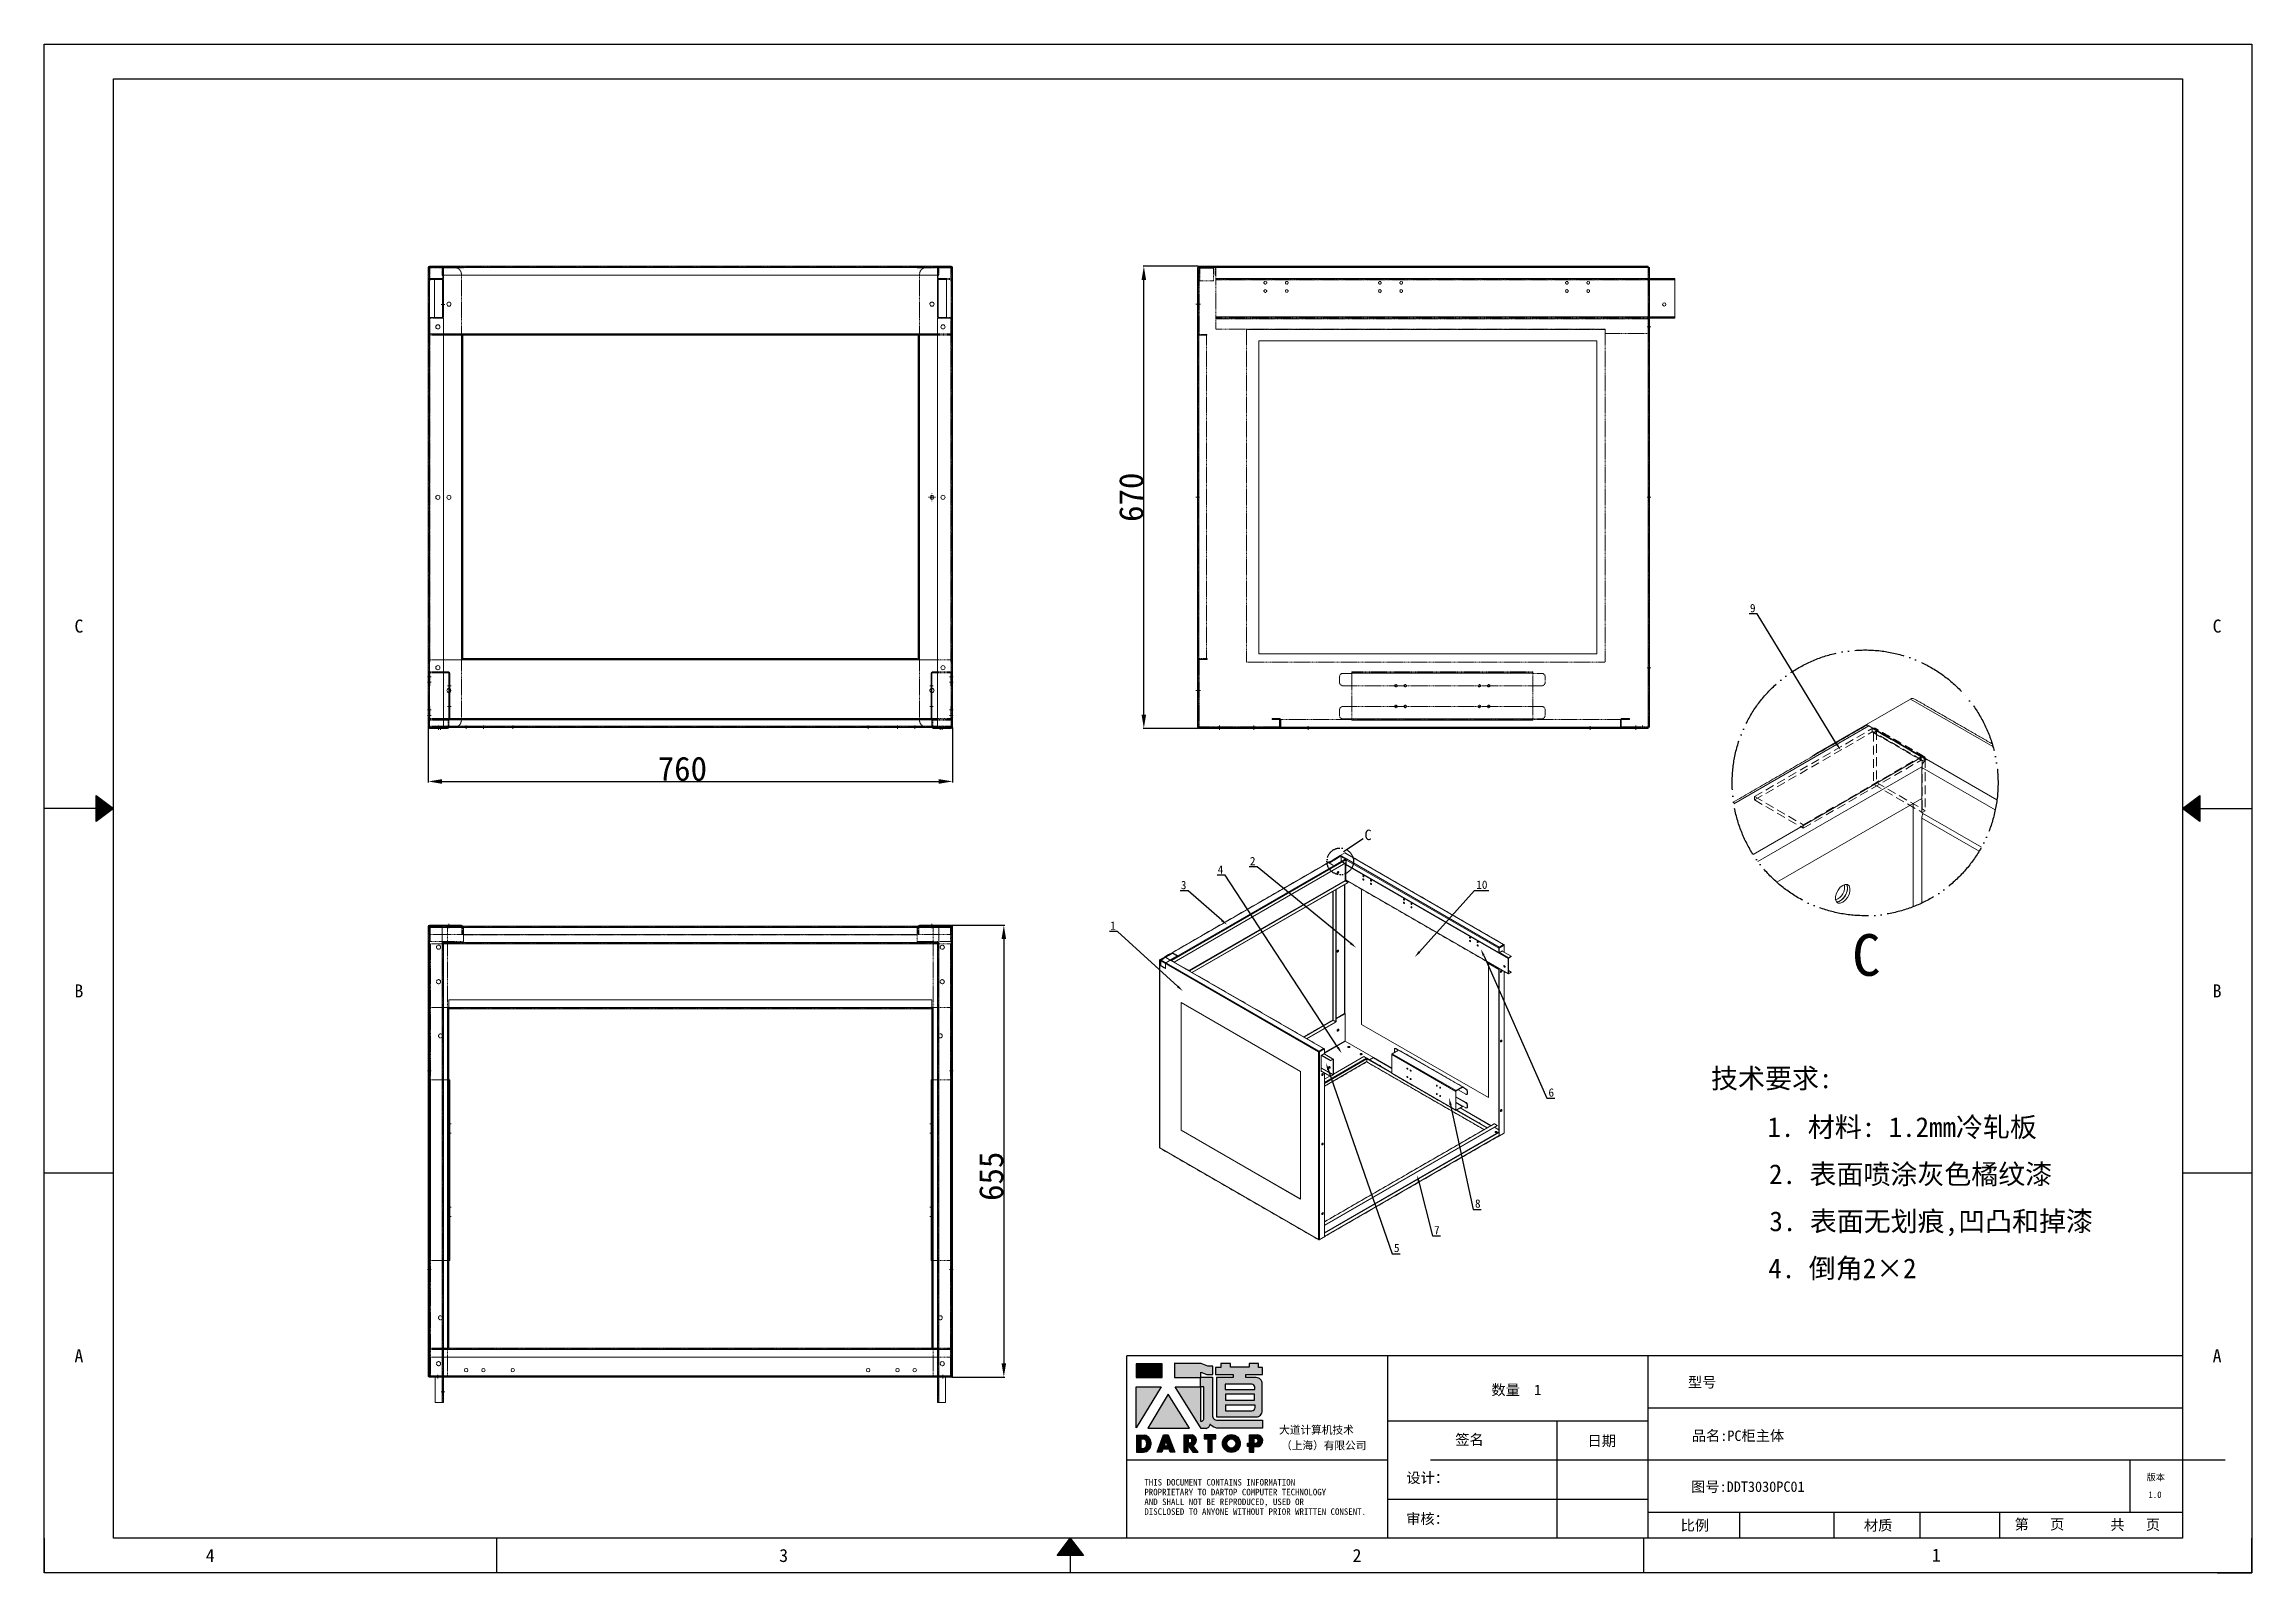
# Model space of a CAD drawing. Header units: millimetres. Extents: x 12436 to 30221, y 8547 to 23793.
# Drawn here: x 12488 to 15687, y 17318 to 19533 of the extents above; entities that cross this region are included whole.
import ezdxf
from ezdxf import colors
from ezdxf.entities.mleader import LeaderData, LeaderLine
from ezdxf.enums import TextEntityAlignment as Align
from ezdxf.math import Vec2, Vec3

# ---------------------------------------------------------------- set-up
doc = ezdxf.new("R2010")
doc.units = ezdxf.units.MM
doc.header["$PDSIZE"] = -1
for name, pattern in [('ACAD_ISO02W100', [15, 12, -3]), ('ACAD_ISO05W100', [33, 24, -3, 0, -3, 0, -3]), ('CENTERX2', [20.32, 12.7, -2.54, 2.54, -2.54]), ('DOT', [0.25, 0, -0.25]), ('HIDDEN', [1.905, 1.27, -0.635])]:
    doc.linetypes.add(name, pattern=pattern)
for name, color, linetype in [('4', 7, 'Continuous'), ('FORMAT', 7, 'Continuous'), ('print', 30, 'Continuous'), ('虚线', 6, 'ACAD_ISO02W100')]:
    doc.layers.add(name, color=color, linetype=linetype)
doc.styles.add('Dartop', font='SIMFANG.TTF')
doc.styles.add('HZ', font='SimSun.ttf')
doc.styles.add('hzHT', font='SIMHEI.TTF')
doc.dimstyles.new('ISO-25', dxfattribs={"dimtxt": 35, "dimasz": 20, "dimexe": 1.25, "dimexo": 0.625, "dimtad": 1, "dimdsep": 46, "dimtxsty": 'Standard', "dimcen": 2.5, "dimadec": 0, "dimazin": 0, "dimtfac": 1, "dimtmove": 0, "dimatfit": 3, "dimfxl": 1, "dimarcsym": 0})

msp = doc.modelspace()

# ---------------------------------------------------------------- texts
at = {"color": 0}
for s, height, style, p in [('C', 18.885, 'Dartop', (12538.231, 18689.867)), ('C', 18.885, 'Dartop', (15636.836, 18689.867)), ('C', 60.432, 'hzHT', (15128.473, 18213.183)), ('B', 18.885, 'Dartop', (12538.231, 18161.086)), ('B', 18.885, 'Dartop', (15636.836, 18161.086)), ('A', 18.885, 'Dartop', (12538.231, 17632.306)), ('A', 18.885, 'Dartop', (15636.836, 17632.306)), ('型号', 15.108, 'hzHT', (14890.574, 17593.876)), ('数量  1', 15.108, 'hzHT', (14621.309, 17582.782)), ('签名', 15.108, 'hzHT', (14553.443, 17510.783)), ('日期', 15.108, 'hzHT', (14745.146, 17508.923)), ('品名:PC柜主体  ', 15.108, 'hzHT', (14952.791, 17516.318)), ('图号:DDT3030PC01', 15.10802, 'hzHT', (14956.856, 17442.472)), ('版本', 9.4425, 'hzHT', (15547.978, 17456.158)), ('1.0', 9.4425, 'Dartop', (15546.843, 17430.922)), ('比例', 15.108, 'hzHT', (14880.039, 17386.407)), ('材质', 15.108, 'hzHT', (15145.664, 17386.407)), ('第   页', 15.108, 'hzHT', (15379.374, 17387.974)), ('共   页', 15.108, 'hzHT', (15518.154, 17387.424)), ('4', 18.885, 'Dartop', (12728.542, 17342.735)), ('3', 18.885, 'Dartop', (13559.483, 17342.735)), ('2', 18.885, 'Dartop', (14390.425, 17342.735)), ('1', 18.885, 'Dartop', (15229.974, 17343.334))]:
    msp.add_text(s, height=height, dxfattribs=dict(at, style=style)).set_placement(p, align=Align.MIDDLE_CENTER)
at = {"style": 'HZ'}
for s, p in [('技术要求:', (14991.401, 18034.3)), ('     1. 材料: 1.2mm冷轧板', (15131.702, 17963.692)), ('    2. 表面喷涂灰色橘纹漆', (15153.737, 17895.442)), ('3. 表面无划痕,凹凸和掉漆', (15222.56, 17827.192)), ('4. 倒角2×2         ', (15181.629, 17758.942))]:
    msp.add_text(s, height=28.665, dxfattribs=at).set_placement(p, align=Align.MIDDLE_CENTER)
at = {"color": 0, "style": 'hzHT'}
for s, height, p in [('THIS DOCUMENT CONTAINS INFORMATION', 9.44251, (14082.282, 17444.117)), ('PROPRIETARY TO DARTOP COMPUTER TECHNOLOGY', 9.44251, (14082.282, 17429.953)), ('设计：', 15.108, (14461.921, 17447.837)), ('AND SHALL NOT BE REPRODUCED, USED OR', 9.44251, (14082.282, 17415.79)), ('DISCLOSED TO ANYONE WITHOUT PRIOR WRITTEN CONSENT.', 9.44251, (14082.282, 17401.626)), ('审核：', 15.108, (14461.696, 17388.344))]:
    msp.add_text(s, height=height, dxfattribs=at).set_placement(p)
at = {"layer": '4', "color": 0, "style": 'hzHT'}
for s, p in [('大道计算机技术', (14277.579, 17519.117)), ('（上海）有限公司', (14280.43, 17496.533))]:
    msp.add_text(s, height=11.331, dxfattribs=at).set_placement(p)
at = {"layer": 'FORMAT', "color": 0, "style": 'hzHT'}
msp.add_text('C', height=15.108, dxfattribs=at).set_placement((14406.416, 18387.279), align=Align.MIDDLE_CENTER)

# ---------------------------------------------------------------- blocks, each defined once
blk = doc.blocks.new('A$C4CF6548F')
at = {"color": 6, "linetype": 'HIDDEN', "lineweight": 0}
for p, q in [((-11.85, -7.55), (5.23, 2.31)), ((-11.85, -8.04), (5.23, 1.82)), ((5.23, 2.31), (12.3, -1.78)), ((5.23, 2.31), (5.23, 1.82)), ((5.23, 1.82), (12.3, -2.27)), ((5.4, 1.71), (5.83, 1.96)), ((5.4, 1.71), (12.47, -2.37)), ((5.4, 1.71), (5.4, -5.76)), ((5.83, 1.96), (12.9, -2.12)), ((5.83, 1.96), (5.83, -5.51)), ((-4.78, -11.63), (12.3, -1.78)), ((-4.78, -12.12), (12.3, -2.27)), ((12.9, -2.12), (12.47, -2.37)), ((12.47, -2.37), (12.47, -9.84)), ((12.9, -2.12), (12.9, -9.59)), ((5.4, -5.76), (12.47, -9.84)), ((5.83, -5.51), (12.9, -9.59)), ((-11.85, -7.55), (-4.78, -11.63)), ((-11.85, -7.55), (-11.85, -8.04)), ((-11.85, -8.04), (-4.78, -12.12)), ((12.47, -9.84), (12.9, -9.59)), ((-4.78, -11.63), (-4.78, -12.12))]:
    blk.add_line(p, q, dxfattribs=at)
at = {"color": 7, "linetype": 'HIDDEN', "lineweight": 0}
blk.add_line((12.3, -2.27), (12.3, -1.78), dxfattribs=at)
at = {"color": 6, "linetype": 'HIDDEN', "lineweight": 0}
for centre, radius, start, end in [((5.46, 2.02), 0.371, 350.786, 129.2024), ((5.29, 1.73), 0.109, 350.7827, 129.2078), ((12.53, -2.06), 0.371, 350.786, 129.2024), ((12.37, -2.35), 0.109, 350.7827, 129.2078)]:
    blk.add_arc(centre, radius, start, end, dxfattribs=at)
for points in [[(12.42, -2.25), (5.35, 1.83)], [(12.72, -1.73), (5.65, 2.35)]]:
    blk.add_open_spline(points, degree=1, dxfattribs=at)
blk = doc.blocks.new('SW_CENTERMARKSYMBOL_0')
at = {"color": 0, "linetype": 'Continuous', "lineweight": 0}
for p, q in [((-5, 0), (-5.5, 0)), ((0, 0), (-2.5, 0)), ((0, 5), (0, 5.5)), ((0, 0), (0, 2.5)), ((0, 0), (0, -2.5)), ((0, 0), (2.5, 0)), ((5, 0), (5.5, 0)), ((0, -5), (0, -5.5))]:
    blk.add_line(p, q, dxfattribs=at)
blk = doc.blocks.new('A$C2F451AA5')
at = {"layer": '虚线', "linetype": 'ACAD_ISO02W100', "lineweight": 0, "ltscale": 0.2}
for p, q in [((0, 11.6), (0.4, 11.8)), ((7.1, 7.5), (0, 11.6)), ((0, 11.6), (0, 4.1)), ((0.4, 4.3), (0, 4.1)), ((7.1, 0), (0, 4.1)), ((7.5, 7.7), (0.4, 11.8)), ((0.4, 11.8), (0.4, 4.3)), ((7.5, 0.2), (0.4, 4.3)), ((17.7, 22.5), (0.6, 12.6)), ((17.7, 22), (0.6, 12.1)), ((7.7, 8.5), (0.6, 12.6)), ((0.6, 12.1), (0.6, 12.6)), ((7.7, 8), (0.6, 12.1)), ((7.5, 7.7), (7.1, 7.5)), ((7.1, 7.5), (7.1, 0)), ((7.5, 0.2), (7.1, 0)), ((7.5, 7.7), (7.5, 0.2)), ((24.7, 18.4), (7.7, 8.5)), ((24.7, 17.9), (7.7, 8)), ((7.7, 8.5), (7.7, 8)), ((24.7, 18.4), (17.7, 22.5)), ((17.7, 22.5), (17.7, 22)), ((24.7, 17.9), (17.7, 22)), ((24.7, 18.4), (24.7, 17.9))]:
    blk.add_line(p, q, dxfattribs=at)
for centre, radius, start, end in [((1.3, 11.5), 1.31, 122.6053, 177.3942), ((0.8, 11.8), 0.384, 122.605, 177.3931), ((8.4, 7.4), 1.31, 122.6053, 177.3942), ((7.9, 7.7), 0.384, 122.605, 177.3931)]:
    blk.add_arc(centre, radius, start, end, dxfattribs=at)
blk = doc.blocks.new('*U6')
at = {"color": 254, "linetype": 'Continuous', "extrusion": (0, 0, -1)}
for points in [[(-17, 0.333), (-16.812, 0.25), (-17, 0.5)], [(-17, 0.333), (-17.188, 0.25), (-16.812, 0.25)], [(-17, 0.333), (-17, 0.5), (-17.188, 0.25)]]:
    blk.add_solid(points, dxfattribs=at)
blk = doc.blocks.new('*U5')
at = {"color": 254, "linetype": 'Continuous', "extrusion": (0, 0, -1)}
for points in [[(-33.167, 11), (-33, 11), (-33.25, 11.188)], [(-33.167, 11), (-33.25, 11.188), (-33.25, 10.812)], [(-33.167, 11), (-33.25, 10.812), (-33, 11)]]:
    blk.add_solid(points, dxfattribs=at)
blk = doc.blocks.new('*U4')
at = {"color": 254, "linetype": 'Continuous', "extrusion": (0, 0, -1)}
for points in [[(-0.833, 11), (-0.75, 10.812), (-0.75, 11.188)], [(-0.833, 11), (-0.75, 11.188), (-1, 11)], [(-0.833, 11), (-1, 11), (-0.75, 10.812)]]:
    blk.add_solid(points, dxfattribs=at)
blk = doc.blocks.new('dadao')
for p, q in [((48, 19.2), (44.9, 10.4)), ((44.9, 10.4), (51.2, 10.4)), ((51.2, 10.4), (48, 19.2))]:
    blk.add_line(p, q)
for points in [[(41.8, 121.6), (41.8, 143.7), (-0.4, 143.7), (-0.4, 121.6), (41.8, 121.6)], [(104.8, 122), (104.8, 130.3), (114.1, 126.3), (124.2, 126.3), (124.2, 139.6), (115.9, 139.6), (105.1, 143.9), (61.5, 143.9)], [(61.7, 144), (61.7, 121.3), (103.9, 121.3)], [(113.4, 38.7), (105.1, 38.7), (63, 106.5), (103.9, 106.5), (103.9, 120.9), (103.9, 121.3)], [(109.7, 53.6), (109.7, 106.2), (104.3, 106.2), (104.3, 50.4), (106.6, 50.4)], [(144.6, 94.4), (144.6, 84.8), (192, 84.8), (192, 94.1), (144.9, 94.1)], [(120.2, 45), (119.5, 45), (119.5, 44.6)], [(0, 28), (0, 0), (11.8, 0)], [(0.1, 28), (14, 28)], [(7.1, 21.8), (7.1, 6.1), (12, 6.1)], [(7.1, 21.8), (11.4, 21.8)], [(76.8, 28.2), (76.8, 0), (84.1, 0), (84.1, 11.1), (91.6, -0.1), (100.3, -0.1), (91.7, 11.1)], [(76.8, 28.2), (90.6, 28.2)], [(84, 22.7), (84, 15.3), (87.2, 15.3)], [(84, 22.7), (87.3, 22.7)], [(183.7, 0), (183.7, 9.6), (180.6, 9.6), (180.6, 14.9), (183.8, 14.9), (183.8, 28.1), (196.1, 28.1), (196.5, 28.1)], [(183.7, 0), (190.9, 0), (190.9, 9.6), (198.8, 9.6)], [(194.9, 22.3), (190.8, 22.3), (190.8, 15), (194.4, 15)]]:
    blk.add_lwpolyline(points)
blk.add_lwpolyline([(137.1, 144.2), (137.1, 137.9), (128.3, 137.9), (128.3, 126.5), (157.3, 126.5), (157.3, 121.5), (130.3, 121.5), (130.3, 57.5), (194.4, 57.5, 0.414214), (204.4, 67.5), (204.4, 111.3, 0.414214), (194.4, 121.3), (177.5, 121.3), (177.5, 126.3), (204.7, 126.3), (204.7, 137.7), (198.2, 137.7), (198.2, 143.9), (183.3, 143.9), (183.3, 138), (153, 138), (153, 144.2), (137.1, 144.2)], format="xyb", close=True)
for points in [[(104.8, 122), (123.4, 122), (123.4, 60, 0.414214), (131.4, 52), (204.8, 52), (204.8, 39.1), (131.7, 39.1)], [(144.3, 110.8), (144.3, 101.8), (192.3, 101.8), (192.3, 105.5, 0.414214), (187.3, 110.5), (144.3, 110.5)], [(144.6, 77), (144.6, 67.5), (187.6, 67.5, 0.414214), (192.6, 72.5), (192.6, 76.4), (144.6, 76.4)]]:
    blk.add_lwpolyline(points, format="xyb")
for points in [[(-0.3, 106.2), (40.4, 106.2), (-0.3, 39.7), (-0.3, 106.2)], [(51.7, 94.1), (18.4, 39.3), (86.2, 39.3)], [(43.8, 28.2), (51.8, 28.2), (62.6, -0.1), (55, -0.1), (53.2, 5), (42.9, 5), (41.1, 0), (33.6, 0)], [(110, 28.1), (110, 21.9), (116, 21.9), (116, -0.1), (123.2, -0.1), (123.2, 22), (129.2, 22), (129.2, 28.1), (110, 28.1)]]:
    blk.add_lwpolyline(points, close=True)
for radius in [14.5, 7.44]:
    blk.add_circle((154.2, 14.2), radius)
for centre, radius, start, end in [((99.2, 60.7), 12.6, 305.6399, 325.969), ((111.6, 46.7), 8.19, 282.9811, 347.6627), ((136, 61.7), 22.9, 226.7358, 259.3209), ((8.5, 13.9), 8.49, 294.2143, 69.7177), ((9.6, 14.2), 14.4, 278.6604, 72.3203), ((86.4, 19), 3.8, 282.527, 76.7196), ((88.6, 19.4), 8.95, 290.6073, 77.2124), ((193.7, 18.7), 3.8, 280.9891, 72.5513), ((195.7, 18.6), 9.51, 288.8959, 85.2442)]:
    blk.add_arc(centre, radius, start, end)
blk = doc.blocks.new('*D394')
at = {"color": 0, "lineweight": -2}
for p, q in [((13044.4, 18542.9), (13044.4, 18463.4)), ((13804.4, 18542.9), (13804.4, 18463.4)), ((13064.4, 18464.7), (13784.4, 18464.7))]:
    blk.add_line(p, q, dxfattribs=at)
at = {"color": 0}
for points in [[(13064.4, 18468), (13064.4, 18461.3), (13044.4, 18464.7)], [(13784.4, 18468), (13784.4, 18461.3), (13804.4, 18464.7)]]:
    blk.add_solid(points, dxfattribs=at)
at = {"layer": 'Defpoints', "color": 0}
for p in [(13044.4, 18543.5), (13804.4, 18543.5), (13804.4, 18464.7)]:
    blk.add_point(p, dxfattribs=at)
at = {"color": 0, "insert": (13412.8, 18482.8), "char_height": 35, "attachment_point": 5}
blk.add_mtext('760', dxfattribs=at)
blk = doc.blocks.new('*D395')
at = {"color": 0, "lineweight": -2}
for p, q in [((13803.1, 18256.3), (13879.9, 18256.3)), ((13878.6, 18236.3), (13878.6, 17621.3)), ((13803.1, 17601.3), (13879.9, 17601.3))]:
    blk.add_line(p, q, dxfattribs=at)
at = {"color": 0}
for points in [[(13875.3, 18236.3), (13881.9, 18236.3), (13878.6, 18256.3)], [(13875.3, 17621.3), (13881.9, 17621.3), (13878.6, 17601.3)]]:
    blk.add_solid(points, dxfattribs=at)
at = {"layer": 'Defpoints', "color": 0}
for p in [(13802.5, 18256.3), (13802.5, 17601.3), (13878.6, 17601.3)]:
    blk.add_point(p, dxfattribs=at)
at = {"color": 0, "insert": (13860.5, 17892.4), "char_height": 35, "attachment_point": 5, "rotation": 90}
blk.add_mtext('655', dxfattribs=at)
blk = doc.blocks.new('*D407')
at = {"color": 0, "lineweight": -2}
for p, q in [((14160.4, 19211.6), (14080.3, 19211.6)), ((14081.5, 18561.6), (14081.5, 19191.6)), ((14160.4, 18541.6), (14080.3, 18541.6))]:
    blk.add_line(p, q, dxfattribs=at)
at = {"color": 0}
for points in [[(14078.2, 19191.6), (14084.8, 19191.6), (14081.5, 19211.6)], [(14078.2, 18561.6), (14084.8, 18561.6), (14081.5, 18541.6)]]:
    blk.add_solid(points, dxfattribs=at)
at = {"layer": 'Defpoints', "color": 0}
for p in [(14081.5, 19211.6), (14161, 19211.6), (14161, 18541.6)]:
    blk.add_point(p, dxfattribs=at)
at = {"color": 0, "insert": (14063.4, 18876.6), "char_height": 35, "attachment_point": 5, "rotation": 90}
blk.add_mtext('670', dxfattribs=at)

# ---------------------------------------------------------------- dimensions: what is measured, and where the dimension line sits
dim = msp.add_linear_dim(base=(14081.506, 19211.555), p1=(14161.008, 18541.555), p2=(14161.008, 19211.555), angle=90, dimstyle='ISO-25')
dim.commit()
dim.dimension.update_dxf_attribs({"geometry": '*D407', "text_midpoint": (14063.381, 18876.555)})
dim = msp.add_linear_dim(base=(13804.442, 18464.682), p1=(13044.442, 18543.491), p2=(13804.442, 18543.491), dimstyle='ISO-25')
dim.commit()
dim.dimension.update_dxf_attribs({"geometry": '*D394', "text_midpoint": (13412.788, 18464.682), "dimtype": 160})
dim = msp.add_linear_dim(base=(13878.601, 17601.331), p1=(13802.505, 18256.331), p2=(13802.505, 17601.331), angle=90, dimstyle='ISO-25')
dim.commit()
dim.dimension.update_dxf_attribs({"geometry": '*D395', "text_midpoint": (13878.601, 17892.448), "dimtype": 160})

# ---------------------------------------------------------------- hatches: boundary and pattern name
for points in [[(14107.991, 17620.611), (14070.323, 17620.611), (14070.323, 17600.93), (14107.991, 17600.93)], [(14106.779, 17587.16), (14070.424, 17587.16), (14070.424, 17527.803)], [(14116.856, 17576.388), (14087.138, 17527.407), (14147.652, 17527.407)], [(14186.077, 17517.385), (14168.879, 17517.385), (14168.879, 17511.929), (14174.245, 17511.929), (14174.245, 17492.267), (14180.669, 17492.267), (14180.669, 17511.942), (14186.077, 17511.942)]]:
    msp.add_hatch(color=0).paths.add_polyline_path(points)
h = msp.add_hatch(color=0)
h.paths.add_polyline_path([(14164.284, 17608.65), (14172.597, 17605.058), (14181.585, 17605.058), (14181.585, 17616.954), (14174.17, 17616.954), (14164.509, 17620.77), (14125.79, 17620.77), (14125.79, 17600.651), (14163.462, 17600.651), (14163.462, 17600.244), (14163.462, 17587.386), (14126.931, 17587.386), (14164.506, 17526.916), (14171.947, 17526.916, 0.27937482), (14177.378, 17532.197), (14177.378, 17532.476), (14178.034, 17532.476, 0.14314537), (14188.278, 17527.263), (14253.57, 17527.263), (14253.57, 17538.731), (14188, 17538.731, -0.41421356), (14180.858, 17545.873), (14180.858, 17601.287), (14164.284, 17601.287)])
h.paths.add_polyline_path([(14163.842, 17587.128), (14168.629, 17587.128), (14168.629, 17540.195, -0.08893574), (14165.855, 17537.341), (14163.825, 17537.341)], flags=16)
h = msp.add_hatch(color=0)
h.paths.add_polyline_path([(14253.458, 17615.289), (14247.648, 17615.289), (14247.648, 17620.815), (14234.37, 17620.815), (14234.37, 17615.565), (14207.261, 17615.565), (14207.261, 17621.091), (14193.063, 17621.091), (14193.063, 17615.463), (14185.217, 17615.463), (14185.217, 17605.275), (14211.107, 17605.275), (14211.107, 17600.769), (14186.982, 17600.769), (14186.982, 17543.719), (14244.253, 17543.719, 0.41421356), (14253.181, 17552.647), (14253.181, 17591.716, 0.41421356), (14244.253, 17600.643), (14229.114, 17600.643), (14229.114, 17605.064), (14253.458, 17605.064)])
h.paths.add_polyline_path([(14237.929, 17590.972, -0.41421356), (14242.392, 17586.508), (14242.392, 17583.234), (14199.515, 17583.234), (14199.515, 17590.972)], flags=16)
h.paths.add_polyline_path([(14242.115, 17576.326), (14242.115, 17568.036), (14199.792, 17568.036), (14199.792, 17576.326)], flags=16)
h.paths.add_polyline_path([(14242.668, 17560.575), (14242.668, 17557.025, -0.41421356), (14238.205, 17552.562), (14199.792, 17552.562), (14199.792, 17560.575)], flags=16)
h = msp.add_hatch(color=0)
h.paths.add_polyline_path([(14083.163, 17517.295), (14070.691, 17517.295), (14070.691, 17492.342), (14081.195, 17492.342, 0.79301591)])
h.paths.add_polyline_path([(14081.38, 17497.807), (14077.019, 17497.807), (14077.019, 17511.831), (14080.899, 17511.831, -0.67136089)], flags=16)
h = msp.add_hatch(color=0)
h.paths.add_polyline_path([(14116.95, 17517.501), (14109.833, 17517.501), (14100.679, 17492.315), (14107.421, 17492.315), (14109.008, 17496.779), (14118.142, 17496.779), (14119.762, 17492.261), (14126.559, 17492.261)])
h.paths.add_polyline_path([(14116.396, 17501.59), (14110.737, 17501.59), (14113.515, 17509.504)], flags=16)
h = msp.add_hatch(color=0)
h.paths.add_polyline_path([(14151.548, 17517.483), (14139.281, 17517.483), (14139.281, 17492.301), (14145.763, 17492.301), (14145.763, 17502.284), (14152.426, 17492.211), (14160.259, 17492.211), (14152.591, 17502.221, 0.74405494)])
h.paths.add_polyline_path([(14145.704, 17506.011), (14145.704, 17512.624), (14148.602, 17512.624, -0.79680897), (14148.558, 17506.011)], flags=16)
h = msp.add_hatch(color=0)
h.paths.add_polyline_path([(14195.426, 17504.983, 1), (14221.284, 17504.983, 1)])
h.paths.add_polyline_path([(14214.997, 17504.983, -1), (14201.713, 17504.983, -1)], flags=16)
h = msp.add_hatch(color=0)
h.paths.add_polyline_path([(14246.085, 17517.423), (14245.714, 17517.423), (14234.779, 17517.423), (14234.779, 17505.671), (14231.877, 17505.671), (14231.877, 17500.901), (14234.732, 17500.901), (14234.732, 17492.345), (14241.116, 17492.345), (14241.116, 17500.934), (14248.13, 17500.934, 0.81230381)])
h.paths.add_polyline_path([(14241.021, 17505.704), (14241.021, 17512.277), (14244.654, 17512.277, -0.77821343), (14244.283, 17505.704)], flags=16)

# ---------------------------------------------------------------- linework, layer by layer
at = {"color": 0, "linetype": 'DOT'}
for p, q in [((12487.871, 17367.915), (12487.871, 19483.038)), ((15687.196, 19483.038), (15687.196, 17367.915)), ((15636.836, 17317.555), (12487.871, 17317.555))]:
    msp.add_line(p, q, dxfattribs=at)
at = {"color": 0}
for p, q in [((12588.591, 17367.915), (12588.591, 19483.038)), ((15586.476, 19483.038), (15586.476, 17367.915)), ((12563.411, 18425.477), (12487.871, 18425.477)), ((15611.656, 18425.477), (15687.196, 18425.477)), ((12588.591, 17896.696), (12487.871, 17896.696)), ((15687.196, 17896.696), (15586.476, 17896.696)), ((15586.476, 17632.306), (14056.789, 17632.306)), ((14056.789, 17367.915), (14056.789, 17632.306)), ((14434.49, 17632.306), (14434.49, 17367.915)), ((14812.19, 17367.915), (14812.19, 17632.306)), ((14434.49, 17537.881), (14812.19, 17537.881)), ((14679.995, 17537.881), (14679.995, 17367.915)), ((14812.19, 17556.766), (15586.476, 17556.766)), ((14056.789, 17481.226), (14434.49, 17481.226)), ((14496.707, 17481.226), (15648.694, 17481.226)), ((15510.936, 17405.685), (15510.936, 17481.226)), ((14434.49, 17424.57), (14812.19, 17424.57)), ((14812.19, 17405.685), (15586.476, 17405.685)), ((14945.075, 17367.915), (14945.075, 17405.685)), ((15082.021, 17367.915), (15082.021, 17405.685)), ((15206.517, 17367.915), (15206.517, 17405.685)), ((15322.086, 17367.915), (15322.086, 17405.685)), ((12487.871, 17367.915), (12487.871, 17317.555)), ((15586.476, 17367.915), (12588.591, 17367.915)), ((13144.013, 17317.555), (13144.013, 17367.915)), ((13974.954, 17342.735), (13974.954, 17317.555)), ((14805.895, 17317.555), (14805.895, 17367.915)), ((15687.196, 17317.555), (15687.196, 17367.915)), ((12487.871, 17317.555), (12487.871, 17317.555)), ((15636.836, 17317.555), (15687.196, 17317.555))]:
    msp.add_line(p, q, dxfattribs=at)
msp.add_line((12588.591, 19483.038), (15586.476, 19483.038))
at = {"color": 7, "linetype": 'Continuous', "lineweight": 15}
for p, q in [((13044.442, 18543.491), (13044.442, 19209.618)), ((13046.379, 19210.355), (13046.379, 19211.555)), ((13046.379, 19211.555), (13064.505, 19211.555)), ((13046.379, 19210.355), (13064.505, 19210.355)), ((13066.442, 19209.62), (13046.379, 19209.618)), ((13046.379, 18543.491), (13046.379, 19209.618)), ((13047.342, 19210.355), (13047.342, 19209.618)), ((13064.502, 19209.618), (13064.502, 19210.355)), ((13784.303, 19211.555), (13064.505, 19211.555)), ((13064.505, 19211.555), (13064.505, 19210.355)), ((13066.442, 19193.557), (13066.442, 19209.62)), ((13782.442, 19209.618), (13066.442, 19209.618)), ((13782.442, 19198.555), (13066.442, 19198.555)), ((13782.442, 19193.558), (13782.442, 19209.621)), ((13782.442, 19209.621), (13802.505, 19209.62)), ((13784.379, 19211.556), (13784.379, 19210.356)), ((13802.505, 19211.556), (13784.379, 19211.556)), ((13802.505, 19210.356), (13784.379, 19210.356)), ((13784.382, 19210.356), (13784.382, 19209.618)), ((13784.382, 19210.355), (13801.542, 19210.355)), ((13801.542, 19209.62), (13801.542, 19210.355)), ((13802.505, 19210.356), (13802.505, 19211.556)), ((13802.505, 18543.493), (13802.505, 19209.62)), ((13804.442, 18543.493), (13804.442, 19209.62)), ((14160.272, 19209.62), (14159.072, 19209.62)), ((14159.072, 19209.618), (14159.072, 18543.491)), ((14159.072, 19209.618), (14161.008, 19209.618)), ((14161.008, 19211.556), (14161.008, 19211.555)), ((14185.671, 19211.556), (14161.008, 19211.556)), ((14161.008, 19209.618), (14161.008, 19211.555)), ((14161.008, 19211.555), (14812.135, 19211.555)), ((14161.008, 19209.618), (14812.135, 19209.618)), ((14161.008, 19209.618), (14161.008, 18543.491)), ((14185.671, 19211.556), (14185.671, 19211.555)), ((14812.135, 19211.556), (14185.671, 19211.556)), ((14812.135, 19211.555), (14812.135, 19211.556)), ((14812.135, 19211.555), (14812.135, 19209.618)), ((14812.135, 18543.491), (14812.135, 19209.618)), ((14812.872, 19209.62), (14812.872, 19209.621)), ((14814.072, 19209.621), (14812.872, 19209.621)), ((14812.872, 19209.62), (14812.872, 19209.618)), ((14814.072, 19209.62), (14812.872, 19209.62)), ((14812.872, 19209.618), (14814.072, 19209.618)), ((14814.072, 19209.62), (14814.072, 19209.621)), ((14814.072, 19209.62), (14814.072, 19209.618)), ((14814.072, 18543.491), (14814.072, 19209.618)), ((13053.442, 19136.157), (13053.442, 19193.557)), ((13053.442, 19193.557), (13066.442, 19193.557)), ((13054.642, 19193.555), (13053.442, 19193.555)), ((13054.642, 19192.355), (13053.442, 19192.355)), ((13054.642, 19193.555), (13054.642, 19192.355)), ((13064.505, 19193.555), (13054.642, 19193.555)), ((13064.505, 19192.355), (13054.642, 19192.355)), ((13064.505, 19192.355), (13064.505, 19193.555)), ((13065.242, 19193.555), (13065.242, 19193.557)), ((13066.442, 19193.555), (13065.242, 19193.555)), ((13065.242, 19191.618), (13066.442, 19191.618)), ((13065.242, 19138.091), (13065.242, 19191.618)), ((13066.442, 19193.555), (13066.442, 19193.557)), ((13066.442, 19138.091), (13066.442, 19191.618)), ((13795.442, 19193.558), (13782.442, 19193.558)), ((13782.442, 19193.556), (13782.442, 19193.558)), ((13782.442, 19193.556), (13783.642, 19193.556)), ((13782.442, 19138.091), (13782.442, 19191.618)), ((13783.642, 19191.618), (13782.442, 19191.618)), ((13783.642, 19193.556), (13783.642, 19193.558)), ((13783.642, 19138.091), (13783.642, 19191.618)), ((13784.379, 19192.355), (13784.379, 19193.555)), ((13784.379, 19193.555), (13794.242, 19193.555)), ((13784.379, 19192.355), (13794.242, 19192.355)), ((13794.242, 19193.555), (13794.242, 19192.355)), ((13794.242, 19193.555), (13795.442, 19193.555)), ((13794.242, 19192.355), (13795.442, 19192.355)), ((13795.442, 19136.158), (13795.442, 19193.558)), ((14850.871, 19193.555), (14814.072, 19193.555)), ((14850.871, 19192.355), (14814.072, 19192.355)), ((14814.072, 19191.618), (14850.871, 19191.618)), ((14850.871, 19193.555), (14850.871, 19192.355)), ((14850.871, 19191.618), (14850.871, 19192.355)), ((14850.871, 19138.091), (14850.871, 19191.618)), ((13054.642, 19137.355), (13053.442, 19137.355)), ((13054.642, 19136.157), (13053.442, 19136.157)), ((13054.642, 19137.355), (13054.642, 19136.155)), ((13054.642, 19137.355), (13064.505, 19137.355)), ((13054.642, 19136.155), (13064.505, 19136.155)), ((13064.505, 19136.155), (13064.505, 19137.355)), ((13066.442, 19136.157), (13064.591, 19136.157)), ((13065.242, 19138.091), (13066.442, 19138.091)), ((13066.442, 18543.491), (13066.442, 19136.157)), ((13783.642, 19138.091), (13782.442, 19138.091)), ((13782.442, 18543.493), (13782.442, 19136.158)), ((13782.442, 19136.158), (13784.264, 19136.158)), ((13784.379, 19136.155), (13784.379, 19137.355)), ((13794.242, 19137.355), (13784.379, 19137.355)), ((13794.242, 19136.155), (13784.379, 19136.155)), ((13794.242, 19137.355), (13794.242, 19136.155)), ((13794.242, 19137.355), (13795.442, 19137.355)), ((13794.242, 19136.158), (13795.442, 19136.158)), ((14850.871, 19138.091), (14814.072, 19138.091)), ((14850.871, 19137.355), (14814.072, 19137.355)), ((14850.871, 19136.155), (14814.072, 19136.155)), ((14850.871, 19137.355), (14850.871, 19138.091)), ((14850.871, 19137.355), (14850.871, 19136.155)), ((13782.442, 19113.292), (13066.442, 19113.292)), ((13782.442, 19112.555), (13066.442, 19112.555)), ((13782.442, 19111.355), (13066.442, 19111.355)), ((13092.502, 19111.355), (13092.502, 18641.554)), ((13093.239, 18641.554), (13093.239, 19111.355)), ((13094.439, 18641.554), (13094.439, 19111.355)), ((13754.445, 18641.556), (13754.445, 19111.355)), ((13755.645, 18641.556), (13755.645, 19111.355)), ((13756.382, 19111.355), (13756.382, 18641.556)), ((14738.072, 19103.555), (14248.072, 19103.555)), ((14248.072, 19103.555), (14248.072, 18649.555)), ((14738.072, 18649.555), (14738.072, 19103.555)), ((13066.442, 18640.815), (13095.642, 18640.815)), ((13073.705, 18623.355), (13066.442, 18623.355)), ((13073.705, 18622.155), (13066.442, 18622.155)), ((13073.705, 18622.155), (13073.705, 18623.355)), ((13075.642, 18621.418), (13074.442, 18621.418)), ((13074.442, 18555.755), (13074.442, 18621.418)), ((13075.642, 18555.755), (13075.642, 18621.418)), ((13092.502, 18641.554), (13093.239, 18641.554)), ((13092.502, 18641.554), (13092.502, 18640.815)), ((13094.439, 18641.554), (13093.239, 18641.554)), ((13095.642, 18642.751), (13095.642, 18641.551)), ((13753.242, 18642.751), (13095.642, 18642.751)), ((13753.242, 18641.551), (13095.642, 18641.551)), ((13095.642, 18641.551), (13095.642, 18640.815)), ((13095.642, 18640.815), (13753.242, 18640.815)), ((13753.242, 18642.751), (13753.242, 18641.551)), ((13753.242, 18640.815), (13753.242, 18641.551)), ((13753.242, 18640.815), (13782.442, 18640.815)), ((13754.445, 18641.556), (13755.645, 18641.556)), ((13756.382, 18641.556), (13755.645, 18641.556)), ((13756.382, 18641.556), (13756.382, 18640.815)), ((13773.242, 18621.418), (13774.442, 18621.418)), ((13773.242, 18555.755), (13773.242, 18621.418)), ((13774.442, 18555.755), (13774.442, 18621.418)), ((13775.179, 18622.155), (13775.179, 18623.355)), ((13775.179, 18623.355), (13782.442, 18623.355)), ((13775.179, 18622.155), (13782.442, 18622.155)), ((14248.072, 18649.555), (14738.072, 18649.555)), ((15128.547, 18547.183), (15192.633, 18584.18)), ((15192.633, 18584.18), (15312.038, 18515.249)), ((13046.379, 18543.491), (13044.442, 18543.491)), ((13046.379, 18543.491), (13066.442, 18543.491)), ((13046.379, 18542.755), (13046.379, 18541.555)), ((13072.505, 18542.755), (13046.379, 18542.755)), ((13072.505, 18541.555), (13046.379, 18541.555)), ((13782.442, 18555.755), (13066.442, 18555.755)), ((13782.442, 18544.691), (13066.442, 18544.691)), ((13066.442, 18542.755), (13066.442, 18543.491)), ((13776.379, 18542.755), (13072.505, 18542.755)), ((13072.505, 18541.555), (13072.505, 18542.755)), ((13776.379, 18541.556), (13776.379, 18542.755)), ((13776.379, 18541.556), (13802.505, 18541.556)), ((13802.505, 18543.493), (13782.442, 18543.493)), ((13782.442, 18543.493), (13782.442, 18542.755)), ((13782.442, 18542.756), (13802.505, 18542.756)), ((13802.505, 18543.493), (13804.442, 18543.493)), ((13802.505, 18542.756), (13802.505, 18541.556)), ((14161.008, 18543.491), (14159.072, 18543.491)), ((14812.135, 18543.491), (14161.008, 18543.491)), ((14161.008, 18541.555), (14161.008, 18543.491)), ((14161.008, 18541.555), (14812.135, 18541.555)), ((14814.072, 18543.491), (14812.135, 18543.491)), ((14812.135, 18543.491), (14812.135, 18541.555)), ((15132.082, 18545.136), (14936.531, 18432.247)), ((15128.547, 18547.182), (15058.071, 18506.497)), ((15127.752, 18545.572), (15128.547, 18545.887)), ((15215.744, 18496.845), (15128.547, 18547.183)), ((15128.547, 18547.183), (15128.547, 18545.884)), ((15209.604, 18500.384), (14964.459, 18358.865)), ((15059.068, 18505.922), (15058.071, 18506.497)), ((15317.775, 18437.944), (15215.744, 18496.845)), ((15208.933, 18485.818), (14971.423, 18348.706)), ((15208.897, 18484.986), (15315.353, 18423.53)), ((15208.897, 18484.986), (15208.897, 18419.404)), ((15208.897, 18439.812), (14998.877, 18318.57)), ((15196.169, 18282.957), (15196.169, 18432.464)), ((15208.897, 18419.404), (15295.35, 18369.496)), ((15291.931, 18363.557), (15208.897, 18411.492)), ((15208.897, 18288.409), (15208.897, 18411.492)), ((14366.663, 18357.102), (14112.148, 18210.174)), ((14374.344, 18352.668), (14119.829, 18205.739)), ((14374.344, 18351.087), (14121.483, 18205.113)), ((14374.344, 18346.57), (14125.395, 18202.855)), ((14366.238, 18357.348), (14359.191, 18353.279)), ((14359.332, 18353.198), (14359.191, 18353.279)), ((14366.18, 18357.151), (14366.238, 18357.177)), ((14366.238, 18357.348), (14372.647, 18361.047)), ((14374.958, 18352.314), (14366.238, 18357.348)), ((14366.238, 18357.348), (14366.238, 18357.177)), ((14372.647, 18361.047), (14602.855, 18228.151)), ((14373.071, 18320.985), (14373.071, 18345.835)), ((14374.273, 18346.529), (14374.273, 18344.57)), ((14374.273, 18344.57), (14595.762, 18216.707)), ((14374.344, 18351.087), (14595.762, 18223.266)), ((14374.344, 18343.738), (14609.457, 18208.01)), ((14374.344, 18321.884), (14374.344, 18343.738)), ((14596.447, 18224.451), (14374.958, 18352.314)), ((14373.071, 18320.985), (14146.919, 18190.43)), ((14373.332, 18320.534), (14147.44, 18190.129)), ((14377.067, 18318.378), (14151.174, 18187.973)), ((14377.067, 18317.888), (14151.599, 18187.728)), ((14355.655, 18118.524), (14355.655, 18305.527)), ((14359.567, 18116.266), (14359.567, 18307.785)), ((14359.991, 18116.511), (14359.991, 18308.03)), ((14372.387, 18128.181), (14372.387, 18315.186)), ((14372.908, 18315.487), (14372.908, 18128.181)), ((14377.067, 18318.378), (14373.332, 18320.534)), ((14609.457, 18186.157), (14374.344, 18321.884)), ((14377.067, 18317.888), (14377.067, 18318.378)), ((14396.901, 18308.535), (14396.901, 18112.509)), ((13044.442, 18254.394), (13044.442, 17603.268)), ((13044.442, 18254.394), (13046.379, 18254.394)), ((13045.642, 18254.394), (13045.642, 18255.131)), ((13064.502, 18255.131), (13045.642, 18255.131)), ((13046.379, 18255.131), (13046.379, 18256.331)), ((13046.379, 18256.331), (13082.502, 18256.331)), ((13046.379, 18255.131), (13082.502, 18255.131)), ((13046.379, 18254.394), (13046.379, 17603.268)), ((13064.505, 18254.394), (13046.379, 18254.394)), ((13064.502, 18255.131), (13766.209, 18255.131)), ((13064.502, 18254.394), (13064.502, 18255.131)), ((13064.502, 18231.468), (13064.502, 18253.194)), ((13784.379, 18253.194), (13064.502, 18253.194)), ((13064.505, 18229.731), (13064.505, 18254.394)), ((13082.502, 18255.131), (13082.502, 18256.331)), ((13082.502, 18256.331), (13092.502, 18256.331)), ((13092.502, 18256.331), (13092.502, 18255.131)), ((13756.382, 18256.331), (13756.382, 18255.131)), ((13766.382, 18256.331), (13756.382, 18256.331)), ((13766.382, 18255.131), (13766.382, 18256.331)), ((13802.505, 18256.331), (13766.382, 18256.331)), ((13802.505, 18255.131), (13766.382, 18255.131)), ((13784.379, 18254.394), (13802.505, 18254.394)), ((13784.379, 18229.731), (13784.379, 18254.394)), ((13784.382, 18255.131), (13784.382, 18254.394)), ((13802.505, 18255.131), (13802.505, 18256.331)), ((13802.505, 18254.394), (13802.505, 17603.268)), ((13804.442, 18254.394), (13802.505, 18254.394)), ((13804.442, 18254.394), (13804.442, 17603.268)), ((13784.379, 18231.468), (13064.502, 18231.468)), ((13064.505, 17603.268), (13064.505, 18229.731)), ((13064.505, 18229.731), (13066.242, 18229.731)), ((13782.442, 18229.531), (13066.442, 18229.531)), ((13066.442, 18229.531), (13066.442, 17603.268)), ((13782.442, 18229.531), (13782.442, 17603.268)), ((13784.379, 18229.731), (13782.642, 18229.731)), ((13784.379, 17603.268), (13784.379, 18229.731)), ((14104.631, 18206.324), (14105.304, 18206.713)), ((14104.832, 18206.209), (14104.631, 18206.324)), ((14104.631, 18205.534), (14334.839, 18072.638)), ((14104.631, 18205.534), (14104.631, 17933.574)), ((14111.725, 18210.419), (14105.316, 18206.72)), ((14105.316, 18206.72), (14335.524, 18073.823)), ((14111.725, 18210.419), (14117.403, 18213.697)), ((14120.444, 18205.386), (14111.725, 18210.419)), ((14119.829, 18205.739), (14112.148, 18210.174)), ((14117.543, 18213.616), (14117.403, 18213.697)), ((14341.933, 18077.523), (14120.444, 18205.386)), ((14596.186, 18223.51), (14595.762, 18223.266)), ((14595.762, 18216.707), (14595.762, 18223.266)), ((14595.762, 18216.707), (14596.022, 18216.858)), ((14596.022, 18223.116), (14603.116, 18227.21)), ((14596.446, 18222.871), (14596.022, 18223.116)), ((14596.022, 18216.558), (14596.022, 18223.116)), ((14596.446, 18216.313), (14596.022, 18216.558)), ((14596.186, 18223.21), (14596.186, 18223.51)), ((14596.446, 18222.871), (14603.54, 18226.965)), ((14596.446, 18216.313), (14596.446, 18222.871)), ((14601.043, 18218.966), (14596.446, 18216.313)), ((14602.855, 18228.151), (14596.447, 18224.451)), ((14602.855, 18227.661), (14596.447, 18223.962)), ((14596.447, 18224.451), (14596.447, 18223.962)), ((14610.142, 18209.196), (14597.13, 18216.707)), ((14613.629, 18211.209), (14600.617, 18218.721)), ((14600.618, 18218.72), (14600.618, 18218.721)), ((14601.043, 18218.475), (14601.043, 18218.966)), ((14602.855, 18227.661), (14602.855, 18228.151)), ((14602.855, 18227.661), (14603.116, 18227.511)), ((14603.116, 18227.511), (14603.54, 18227.756)), ((14603.116, 18227.21), (14603.116, 18227.511)), ((14603.116, 18227.21), (14603.54, 18226.965)), ((14603.54, 18217.033), (14603.54, 18226.965)), ((14609.881, 18208.255), (14609.457, 18208.01)), ((14609.457, 18186.157), (14609.457, 18208.01)), ((14609.881, 18186.401), (14609.881, 18208.255)), ((14610.142, 18209.196), (14613.629, 18211.209)), ((14610.142, 18208.706), (14613.629, 18210.719)), ((14610.142, 18208.706), (14610.142, 18209.196)), ((14613.629, 18211.209), (14613.629, 18210.719)), ((14580.749, 18202.402), (14580.749, 18006.376)), ((14580.818, 18202.362), (14580.818, 18200.916)), ((14580.818, 18200.916), (14596.022, 18192.139)), ((14581.173, 18200.711), (14581.173, 18006.621)), ((14596.022, 18193.123), (14596.422, 18193.354)), ((14596.446, 18192.878), (14596.022, 18193.123)), ((14596.022, 17956.161), (14596.022, 18193.123)), ((14596.446, 18192.878), (14596.846, 18193.109)), ((14596.446, 17950.91), (14596.446, 18192.878)), ((14599.021, 18190.408), (14599.88, 18189.912)), ((14603.54, 17955.005), (14603.54, 18189.245)), ((14609.881, 18186.401), (14609.457, 18186.157)), ((14613.629, 18188.264), (14609.881, 18190.428)), ((14610.142, 18186.251), (14609.881, 18186.401)), ((14613.629, 18188.264), (14610.142, 18186.251)), ((14613.629, 18187.774), (14610.142, 18185.761)), ((14610.142, 18185.761), (14610.142, 18186.251)), ((14613.629, 18188.264), (14613.629, 18187.774)), ((13074.442, 18137.071), (13074.442, 18148.134)), ((13074.442, 18148.134), (13774.442, 18148.134)), ((13774.442, 18148.134), (13774.442, 18137.071)), ((14308.654, 18044.451), (14135.413, 18144.461)), ((14135.413, 18144.461), (14135.413, 17959.107)), ((14135.837, 17959.352), (14135.837, 18144.217)), ((13066.442, 18137.071), (13073.242, 18137.071)), ((13072.505, 18137.071), (13072.505, 18032.331)), ((13074.442, 18137.331), (13073.242, 18137.331)), ((13073.242, 18137.331), (13073.242, 18032.331)), ((13074.442, 18137.331), (13074.442, 18032.331)), ((13074.442, 18137.071), (13774.442, 18137.071)), ((13074.442, 18135.134), (13074.442, 18137.071)), ((13074.442, 18137.071), (13074.442, 18137.071)), ((13774.442, 18135.134), (13074.442, 18135.134)), ((13774.442, 18137.331), (13775.642, 18137.331)), ((13774.442, 18137.331), (13774.442, 18032.331)), ((13774.442, 18137.071), (13774.442, 18135.134)), ((13774.442, 18137.071), (13774.442, 18137.071)), ((13775.642, 18137.331), (13775.642, 18032.331)), ((13775.642, 18137.071), (13782.442, 18137.071)), ((13776.379, 18137.071), (13776.379, 18032.331)), ((14355.654, 18118.521), (14313.568, 18094.225)), ((14359.566, 18116.263), (14317.479, 18091.967)), ((14359.566, 18115.773), (14317.903, 18091.722)), ((14355.654, 18118.521), (14355.657, 18118.523)), ((14355.654, 18118.521), (14359.566, 18116.263)), ((14355.655, 18118.524), (14359.567, 18116.266)), ((14355.655, 18118.524), (14355.655, 18118.522)), ((14356.078, 18118.276), (14356.081, 18118.278)), ((14359.566, 18116.263), (14359.566, 18115.773)), ((14359.567, 18116.266), (14359.991, 18116.511)), ((14359.991, 18121.025), (14372.387, 18128.181)), ((14359.991, 18120.535), (14373.071, 18128.086)), ((14373.071, 18128.086), (14372.908, 18128.181)), ((14373.071, 18088.842), (14373.071, 18128.086)), ((14396.901, 18112.509), (14580.749, 18006.376)), ((14335.524, 18073.823), (14341.933, 18077.523)), ((14335.524, 18073.334), (14341.933, 18077.033)), ((14342.878, 18076.978), (14335.784, 18072.883)), ((14343.302, 18076.733), (14336.209, 18072.638)), ((14341.933, 18077.523), (14341.933, 18077.033)), ((14341.933, 18077.033), (14342.193, 18076.883)), ((14342.193, 18076.883), (14342.617, 18077.128)), ((14342.193, 18076.583), (14342.193, 18076.883)), ((14342.617, 18076.828), (14342.617, 18077.128)), ((14343.302, 18076.733), (14342.878, 18076.978)), ((14343.302, 18071.656), (14373.071, 18088.842)), ((14343.302, 18071.055), (14373.332, 18088.391)), ((14343.302, 18070.175), (14343.302, 18076.733)), ((14363.101, 18105.241), (14363.083, 18105.455)), ((14414.388, 18064.69), (14373.332, 18088.391)), ((14444.631, 18073.034), (14444.631, 18076.3)), ((14446.823, 18077.566), (14446.398, 18077.321)), ((14446.398, 18077.321), (14450.287, 18075.076)), ((14446.823, 18077.566), (14450.712, 18075.321)), ((14308.654, 17859.097), (14308.654, 18044.451)), ((14335.264, 18072.882), (14334.839, 18072.638)), ((14334.839, 17800.678), (14334.839, 18072.638)), ((14335.524, 18073.334), (14335.524, 18073.823)), ((14335.784, 18072.883), (14336.209, 18072.638)), ((14336.513, 18073.303), (14335.992, 18073.604)), ((14336.209, 17800.678), (14336.209, 18072.638)), ((14336.252, 18073.754), (14336.773, 18073.453)), ((14338.706, 18067.522), (14343.302, 18070.175)), ((14338.706, 18044.087), (14338.706, 18067.522)), ((14352.141, 18059.765), (14338.706, 18067.521)), ((14355.888, 18039.774), (14338.706, 18049.694)), ((14355.628, 18039.323), (14338.706, 18049.092)), ((14352.141, 18037.31), (14338.706, 18045.066)), ((14339.13, 18044.332), (14338.706, 18044.087)), ((14352.141, 18060.255), (14339.129, 18067.766)), ((14352.141, 18036.82), (14339.13, 18044.331)), ((14355.628, 18062.268), (14342.617, 18069.779)), ((14343.302, 18028.469), (14404.205, 18063.628)), ((14404.89, 18062.442), (14343.302, 18026.888)), ((14404.89, 18058.717), (14343.302, 18023.163)), ((14355.628, 18062.268), (14352.141, 18060.255)), ((14355.628, 18061.778), (14352.141, 18059.765)), ((14352.141, 18060.255), (14352.141, 18059.765)), ((14355.628, 18061.778), (14355.628, 18062.268)), ((14355.628, 18061.778), (14355.888, 18061.628)), ((14355.888, 18061.628), (14356.313, 18061.873)), ((14355.888, 18039.774), (14355.888, 18061.628)), ((14356.313, 18040.496), (14400.294, 18065.886)), ((14356.313, 18040.019), (14356.313, 18061.873)), ((14400.294, 18065.886), (14404.205, 18063.628)), ((14404.479, 18063.404), (14404.538, 18063.438)), ((14404.538, 18063.438), (14440.812, 18042.497)), ((14404.743, 18058.313), (14574.834, 17960.121)), ((14404.838, 18062.775), (14440.812, 18042.007)), ((14404.89, 18058.717), (14404.89, 18062.442)), ((14408.378, 18061.221), (14414.388, 18064.69)), ((14440.812, 18048.645), (14414.127, 18064.05)), ((14414.388, 18064.501), (14414.388, 18064.69)), ((14440.812, 18049.247), (14414.388, 18064.501)), ((14533.443, 18015.34), (14440.812, 18068.815)), ((14440.812, 18041.817), (14440.812, 18068.815)), ((14441.497, 18070.001), (14450.734, 18075.334)), ((14534.128, 18016.526), (14441.497, 18070.001)), ((14450.734, 18075.334), (14543.365, 18021.859)), ((14463.97, 18048.07), (14463.327, 18048.441)), ((14468.743, 18045.314), (14468.1, 18045.686)), ((13073.705, 18032.331), (13066.442, 18032.331)), ((13073.705, 17770.331), (13073.705, 18032.331)), ((13075.642, 18032.331), (13073.705, 18032.331)), ((13075.642, 17770.331), (13075.642, 18032.331)), ((13773.242, 17770.331), (13773.242, 18032.331)), ((13773.242, 18032.331), (13775.179, 18032.331)), ((13775.179, 17770.331), (13775.179, 18032.331)), ((13775.179, 18032.331), (13782.442, 18032.331)), ((14343.302, 17804.773), (14343.302, 18041.923)), ((14343.302, 18032.985), (14351.043, 18037.454)), ((14352.141, 18037.31), (14355.628, 18039.323)), ((14352.141, 18036.82), (14355.628, 18038.833)), ((14352.141, 18037.31), (14352.141, 18036.82)), ((14355.628, 18038.833), (14355.628, 18039.323)), ((14355.888, 18039.774), (14356.313, 18040.019)), ((14533.443, 17988.343), (14440.812, 18041.817)), ((14506.75, 18023.373), (14506.107, 18023.745)), ((14511.523, 18020.618), (14510.88, 18020.989)), ((14533.443, 18015.34), (14533.867, 18015.585)), ((14533.443, 17988.343), (14533.443, 18015.34)), ((14533.867, 17988.588), (14533.867, 18015.585)), ((14534.128, 18016.526), (14543.365, 18021.859)), ((14534.128, 18016.036), (14543.365, 18021.369)), ((14534.128, 18016.036), (14534.128, 18016.526)), ((14548.222, 18011.19), (14536.978, 18017.681)), ((14543.365, 18021.369), (14543.365, 18021.859)), ((14543.788, 18021.125), (14543.365, 18021.369)), ((14543.788, 18021.125), (14544.213, 18021.369)), ((14543.788, 18021.125), (14543.802, 18021.091)), ((14544.227, 18021.335), (14543.802, 18021.091)), ((14543.802, 18021.091), (14548.222, 18018.539)), ((14544.213, 18021.369), (14544.227, 18021.335)), ((14544.227, 18021.335), (14548.646, 18018.784)), ((14548.646, 18018.784), (14548.222, 18018.539)), ((14550.414, 18015.722), (14549.989, 18015.477)), ((14549.989, 18015.477), (14549.989, 18012.211)), ((14550.414, 18012.456), (14549.989, 18012.211)), ((14550.414, 18015.722), (14550.414, 18012.456)), ((14533.867, 17988.588), (14533.443, 17988.343)), ((14533.762, 17987.858), (14533.868, 17987.798)), ((14548.646, 17999.187), (14533.867, 18007.719)), ((14548.222, 17998.942), (14533.867, 18007.229)), ((14533.867, 17999.854), (14543.788, 17994.127)), ((14543.365, 17993.77), (14533.867, 17999.253)), ((14534.127, 17988.438), (14533.867, 17988.588)), ((14533.868, 17988.288), (14534.292, 17988.533)), ((14533.868, 17987.798), (14533.868, 17988.288)), ((14533.868, 17988.288), (14578.746, 17962.38)), ((14543.365, 17993.77), (14534.292, 17988.532)), ((14534.292, 17988.533), (14579.17, 17962.625)), ((14543.365, 17993.28), (14534.717, 17988.287)), ((14584.495, 17965.699), (14540.042, 17991.361)), ((14585.016, 17965.999), (14540.562, 17991.662)), ((14543.365, 17993.77), (14543.365, 17993.28)), ((14543.788, 17994.127), (14543.802, 17994.145)), ((14543.788, 17994.127), (14543.811, 17994.14)), ((14543.802, 17994.145), (14548.222, 17991.593)), ((14548.646, 17999.187), (14548.222, 17998.942)), ((14550.414, 17996.125), (14549.989, 17995.88)), ((14549.989, 17992.614), (14549.989, 17995.88)), ((14550.414, 17992.859), (14549.989, 17992.614)), ((14550.414, 17992.859), (14550.414, 17996.125)), ((14580.749, 18006.376), (14581.173, 18006.621)), ((14135.837, 17959.352), (14135.413, 17959.107)), ((14135.413, 17959.107), (14308.654, 17859.097)), ((14308.654, 17859.586), (14135.837, 17959.352)), ((14343.302, 17826.133), (14589.636, 17968.339)), ((14343.302, 17821.617), (14593.547, 17966.081)), ((14343.302, 17821.127), (14593.547, 17965.591)), ((14596.022, 17956.161), (14343.302, 17810.269)), ((14596.446, 17955.917), (14343.302, 17809.78)), ((14596.446, 17951.4), (14343.302, 17805.263)), ((14593.547, 17966.081), (14589.636, 17968.339)), ((14589.799, 17963.427), (14596.022, 17959.834)), ((14593.478, 17949.358), (14593.618, 17949.277)), ((14593.547, 17965.591), (14593.547, 17966.081)), ((14593.618, 17949.277), (14602.855, 17954.61)), ((14593.618, 17949.277), (14593.618, 17949.439)), ((14596.446, 17955.917), (14596.022, 17956.161)), ((14596.446, 17950.91), (14596.299, 17950.995)), ((14596.446, 17951.4), (14596.446, 17955.917)), ((14603.54, 17955.005), (14596.446, 17950.91)), ((14602.855, 17954.61), (14602.855, 17954.61)), ((14334.839, 17800.678), (14104.631, 17933.574)), ((14344.761, 17805.615), (14335.524, 17800.282)), ((14335.524, 17800.514), (14335.524, 17800.282)), ((14336.209, 17800.678), (14343.302, 17804.773)), ((14344.761, 17805.615), (14344.761, 17805.777)), ((13073.705, 17770.331), (13066.442, 17770.331)), ((13072.505, 17770.331), (13072.505, 17643.331)), ((13073.242, 17770.331), (13073.242, 17643.331)), ((13075.642, 17770.331), (13073.705, 17770.331)), ((13074.442, 17770.331), (13074.442, 17643.331)), ((13773.242, 17770.331), (13775.179, 17770.331)), ((13774.442, 17770.331), (13774.442, 17643.331)), ((13775.179, 17770.331), (13782.442, 17770.331)), ((13775.642, 17770.331), (13775.642, 17643.331)), ((13776.379, 17770.331), (13776.379, 17643.331)), ((13066.442, 17643.331), (13073.242, 17643.331)), ((13066.442, 17641.394), (13782.442, 17641.394)), ((13066.442, 17630.331), (13782.442, 17630.331)), ((13074.442, 17643.331), (13073.242, 17643.331)), ((13074.442, 17643.331), (13774.442, 17643.331)), ((13774.442, 17643.331), (13775.642, 17643.331)), ((13775.642, 17643.331), (13782.442, 17643.331)), ((13046.379, 17603.268), (13044.442, 17603.268)), ((13045.642, 17603.196), (13045.642, 17603.268)), ((13054.642, 17602.531), (13046.377, 17602.531)), ((13046.379, 17603.268), (13064.505, 17603.268)), ((13066.442, 17602.531), (13046.379, 17602.531)), ((13046.379, 17602.531), (13046.379, 17601.331)), ((13066.442, 17601.331), (13046.379, 17601.331)), ((13047.582, 17602.531), (13047.582, 17602.531)), ((13054.642, 17602.531), (13054.642, 17602.531)), ((13054.642, 17564.531), (13054.642, 17601.331)), ((13066.442, 17603.268), (13064.505, 17603.268)), ((13064.505, 17602.531), (13064.505, 17603.268)), ((13064.505, 17564.531), (13064.505, 17601.331)), ((13782.442, 17603.268), (13066.442, 17603.268)), ((13066.442, 17603.268), (13066.442, 17602.531)), ((13066.442, 17603.268), (13066.442, 17603.268)), ((13066.442, 17603.268), (13066.442, 17602.531)), ((13066.442, 17603.268), (13066.442, 17603.268)), ((13066.442, 17602.531), (13066.442, 17602.531)), ((13782.442, 17602.531), (13066.442, 17602.531)), ((13066.442, 17601.331), (13066.442, 17602.531)), ((13782.442, 17601.331), (13066.442, 17601.331)), ((13066.442, 17601.331), (13066.442, 17564.531)), ((13782.442, 17603.268), (13782.442, 17602.531)), ((13782.442, 17603.268), (13784.379, 17603.268)), ((13782.442, 17603.268), (13782.442, 17603.268)), ((13782.442, 17602.531), (13782.442, 17603.268)), ((13782.442, 17603.268), (13782.442, 17603.268)), ((13782.442, 17602.531), (13802.505, 17602.531)), ((13782.442, 17601.331), (13782.442, 17602.531)), ((13782.442, 17602.531), (13782.442, 17602.531)), ((13782.442, 17601.331), (13782.442, 17564.531)), ((13782.442, 17601.331), (13802.505, 17601.331)), ((13802.505, 17603.268), (13784.379, 17603.268)), ((13784.379, 17602.531), (13784.379, 17603.268)), ((13784.379, 17564.531), (13784.379, 17601.331)), ((13794.242, 17602.531), (13802.507, 17602.531)), ((13794.242, 17602.531), (13794.242, 17602.531)), ((13794.242, 17564.531), (13794.242, 17601.331)), ((13801.302, 17602.531), (13801.302, 17602.531)), ((13802.505, 17603.268), (13804.442, 17603.268)), ((13802.505, 17602.531), (13802.505, 17601.331)), ((13803.242, 17603.196), (13803.242, 17603.268)), ((13064.505, 17564.531), (13054.642, 17564.531)), ((13066.442, 17564.531), (13064.505, 17564.531)), ((13782.442, 17564.531), (13784.379, 17564.531)), ((13784.379, 17564.531), (13794.242, 17564.531))]:
    msp.add_line(p, q, dxfattribs=at)
at = {"color": 7, "linetype": 'HIDDEN', "lineweight": 0}
for p, q in [((13045.642, 19209.618), (13044.442, 19209.618)), ((13064.502, 19209.618), (13045.642, 19209.618)), ((13045.642, 18543.491), (13045.642, 19209.618)), ((13046.842, 19208.655), (13045.642, 19208.655)), ((13045.642, 19208.655), (13046.842, 19208.655)), ((13046.379, 19210.355), (13046.379, 19211.555)), ((13046.379, 19209.618), (13046.379, 18543.491)), ((13046.379, 19209.618), (13046.379, 18543.491)), ((13046.379, 18543.491), (13046.379, 19209.618)), ((13046.842, 19208.655), (13046.842, 19190.355)), ((13047.342, 19209.155), (13047.342, 19210.355)), ((13047.342, 19209.618), (13047.342, 19209.155)), ((13095.642, 19209.155), (13047.342, 19209.155)), ((13064.502, 19210.355), (13064.502, 19211.555)), ((13064.502, 19198.555), (13064.502, 19209.618)), ((13784.382, 19209.618), (13064.502, 19209.618)), ((13064.502, 19209.618), (13784.382, 19209.618)), ((13064.502, 19209.618), (13784.382, 19209.618)), ((13064.502, 19209.618), (13082.502, 19209.618)), ((13066.442, 19209.618), (13064.502, 19209.618)), ((13066.442, 19198.555), (13064.502, 19198.555)), ((13064.505, 19210.355), (13064.505, 19211.555)), ((13784.382, 19210.355), (13064.505, 19210.355)), ((13065.242, 19209.618), (13066.442, 19209.618)), ((13065.242, 19193.557), (13065.242, 19209.618)), ((13065.242, 19209.618), (13066.442, 19209.618)), ((13066.442, 19193.557), (13066.442, 19209.618)), ((13092.502, 19199.618), (13092.502, 19111.555)), ((13095.642, 19210.355), (13095.642, 19209.155)), ((13753.242, 19210.355), (13753.242, 19209.155)), ((13753.242, 19209.155), (13801.542, 19209.155)), ((13756.382, 19199.62), (13756.382, 19111.557)), ((13802.505, 19209.62), (13766.382, 19209.62)), ((13783.642, 19209.62), (13782.442, 19209.62)), ((13782.442, 19193.558), (13782.442, 19209.62)), ((13783.642, 19209.62), (13782.442, 19209.62)), ((13784.382, 19209.618), (13782.442, 19209.618)), ((13784.382, 19198.555), (13782.442, 19198.555)), ((13783.642, 19193.558), (13783.642, 19209.62)), ((13784.382, 19211.555), (13784.303, 19211.555)), ((13784.379, 19210.356), (13784.379, 19211.556)), ((13784.382, 19211.555), (13784.382, 19210.356)), ((13784.382, 19209.618), (13784.382, 19198.555)), ((13803.242, 19209.618), (13784.382, 19209.618)), ((13801.542, 19210.355), (13801.542, 19209.155)), ((13801.542, 19209.155), (13801.542, 19209.62)), ((13803.242, 19208.655), (13802.042, 19208.655)), ((13802.042, 19208.655), (13802.042, 19190.355)), ((13802.042, 19208.655), (13803.242, 19208.655)), ((13802.505, 19210.356), (13802.505, 19211.556)), ((13802.505, 19209.62), (13802.505, 18543.493)), ((13802.505, 18543.493), (13802.505, 19209.62)), ((13802.505, 19209.62), (13802.505, 18543.493)), ((13803.242, 19209.62), (13804.442, 19209.62)), ((13803.242, 18543.493), (13803.242, 19209.62)), ((14159.072, 19199.62), (14160.272, 19199.62)), ((14159.072, 19199.618), (14160.272, 19199.618)), ((14160.272, 19209.62), (14161.008, 19209.62)), ((14160.272, 19113.292), (14160.272, 19209.618)), ((14185.671, 19210.356), (14161.008, 19210.356)), ((14161.008, 19210.355), (14812.135, 19210.355)), ((14161.008, 19209.62), (14812.135, 19209.62)), ((14161.008, 19209.62), (14812.135, 19209.62)), ((14161.472, 19209.618), (14161.008, 19209.618)), ((14161.008, 19209.618), (14812.135, 19209.618)), ((14161.008, 19209.618), (14161.008, 18543.491)), ((14161.008, 19209.618), (14161.008, 18543.493)), ((14161.008, 19209.618), (14161.008, 18543.493)), ((14161.472, 19113.292), (14161.472, 19209.618)), ((14162.208, 19210.355), (14162.208, 19211.555)), ((14162.208, 19210.355), (14162.208, 19211.555)), ((14162.472, 19210.355), (14162.472, 19208.655)), ((14182.472, 19209.155), (14162.472, 19209.155)), ((14182.472, 19208.655), (14162.472, 19208.655)), ((14162.472, 19208.655), (14162.472, 19190.355)), ((14182.472, 19208.655), (14162.472, 19208.655)), ((14162.472, 19208.655), (14182.472, 19208.655)), ((14162.472, 19208.655), (14182.472, 19208.655)), ((14182.472, 19210.355), (14182.472, 19208.655)), ((14182.472, 19208.655), (14182.472, 19190.355)), ((14183.935, 19211.555), (14183.935, 19210.355)), ((14183.935, 19211.555), (14183.935, 19210.355)), ((14184.671, 19209.618), (14185.871, 19209.618)), ((14184.671, 19198.555), (14184.671, 19209.618)), ((14184.671, 19209.618), (14185.871, 19209.618)), ((14185.871, 19198.555), (14184.671, 19198.555)), ((14185.671, 19210.355), (14185.671, 19211.555)), ((14812.135, 19210.356), (14185.671, 19210.356)), ((14185.671, 19210.355), (14185.671, 19209.618)), ((14185.671, 19209.62), (14812.135, 19209.62)), ((14185.671, 19209.62), (14812.135, 19209.62)), ((14185.671, 19209.618), (14812.135, 19209.618)), ((14185.671, 19209.618), (14812.135, 19209.618)), ((14185.671, 19209.618), (14185.671, 19193.555)), ((14185.871, 19198.555), (14185.871, 19209.618)), ((14812.135, 18543.491), (14812.135, 19209.618)), ((14812.135, 19193.555), (14812.135, 19209.618)), ((14812.872, 19209.62), (14814.072, 19209.62)), ((14812.872, 19209.618), (14812.872, 18543.491)), ((13045.642, 19193.555), (13045.642, 19192.355)), ((13053.442, 19193.555), (13045.642, 19193.555)), ((13053.442, 19192.355), (13045.642, 19192.355)), ((13046.842, 19190.355), (13045.642, 19190.355)), ((13064.505, 19192.355), (13064.505, 19193.555)), ((13065.242, 19191.618), (13066.442, 19191.618)), ((13783.642, 19191.618), (13782.442, 19191.618)), ((13784.379, 19192.355), (13784.379, 19193.555)), ((13795.442, 19193.555), (13803.242, 19193.555)), ((13795.442, 19192.355), (13803.242, 19192.355)), ((13802.042, 19190.355), (13803.242, 19190.355)), ((13803.242, 19193.555), (13803.242, 19192.355)), ((14182.472, 19190.355), (14162.472, 19190.355)), ((14185.671, 19193.556), (14812.135, 19193.556)), ((14185.671, 19193.555), (14185.871, 19193.555)), ((14185.871, 19193.555), (14185.871, 19192.355)), ((14812.871, 19193.555), (14185.871, 19193.555)), ((14812.871, 19192.355), (14185.871, 19192.355)), ((14185.871, 19192.355), (14185.871, 19191.618)), ((14185.871, 19191.618), (14850.871, 19191.618)), ((14185.871, 19191.618), (14850.871, 19191.618)), ((14185.871, 19191.618), (14850.871, 19191.618)), ((14185.871, 19138.091), (14185.871, 19191.618)), ((14185.871, 19191.618), (14814.072, 19191.618)), ((14812.135, 18543.493), (14812.135, 19193.555)), ((14812.135, 18543.493), (14812.135, 19193.555)), ((14812.871, 19193.555), (14812.871, 19192.355)), ((14814.072, 19193.555), (14812.871, 19193.555)), ((14814.072, 19192.355), (14812.871, 19192.355)), ((14814.072, 19193.558), (14812.872, 19193.558)), ((14814.072, 19193.557), (14812.872, 19193.557)), ((13046.845, 19135.418), (13045.645, 19135.418)), ((13045.645, 19114.155), (13045.645, 19135.418)), ((13046.845, 19135.418), (13045.645, 19135.418)), ((13046.845, 19114.155), (13046.845, 19135.418)), ((13047.582, 19136.155), (13047.582, 19137.355)), ((13053.442, 19137.355), (13047.582, 19137.355)), ((13054.642, 19136.155), (13047.582, 19136.155)), ((13064.591, 19136.157), (13054.642, 19136.157)), ((13064.505, 19137.355), (13064.505, 19136.155)), ((13066.442, 19138.091), (13065.242, 19138.091)), ((13782.442, 19138.091), (13783.642, 19138.091)), ((13784.264, 19136.158), (13794.242, 19136.158)), ((13784.379, 19137.355), (13784.379, 19136.155)), ((13794.242, 19136.155), (13801.302, 19136.155)), ((13795.442, 19137.355), (13801.302, 19137.355)), ((13801.302, 19136.155), (13801.302, 19137.355)), ((13802.039, 19135.418), (13803.239, 19135.418)), ((13802.039, 19114.155), (13802.039, 19135.418)), ((13802.039, 19135.418), (13803.239, 19135.418)), ((13803.239, 19114.155), (13803.239, 19135.418)), ((14850.871, 19138.091), (14185.871, 19138.091)), ((14850.871, 19138.091), (14185.871, 19138.091)), ((14185.871, 19137.355), (14185.871, 19138.091)), ((14850.871, 19138.091), (14185.871, 19138.091)), ((14814.072, 19138.091), (14185.871, 19138.091)), ((14185.871, 19135.418), (14185.871, 19137.355)), ((14185.871, 19137.355), (14812.871, 19137.355)), ((14185.871, 19136.155), (14812.871, 19136.155)), ((14813.071, 19135.418), (14185.871, 19135.418)), ((14813.071, 19135.418), (14185.871, 19135.418)), ((14813.071, 19135.418), (14185.871, 19135.418)), ((14185.871, 19135.418), (14185.871, 19120.155)), ((14813.071, 19135.418), (14185.871, 19135.418)), ((14812.871, 19137.355), (14813.071, 19137.355)), ((14812.871, 19137.355), (14812.871, 19136.155)), ((14812.871, 19136.155), (14813.071, 19136.155)), ((14814.072, 19136.158), (14812.872, 19136.158)), ((14814.072, 19136.157), (14812.872, 19136.157)), ((14813.071, 19137.355), (14813.071, 19135.418)), ((14814.072, 19137.355), (14813.071, 19137.355)), ((14814.072, 19136.155), (14813.071, 19136.155)), ((14813.071, 19114.155), (14813.071, 19135.418)), ((13045.642, 19103.555), (13044.442, 19103.555)), ((13045.642, 19119.555), (13046.842, 19119.555)), ((13803.242, 19113.292), (13045.642, 19113.292)), ((13066.442, 19113.292), (13045.642, 19113.292)), ((13066.442, 19112.555), (13045.642, 19112.555)), ((13066.442, 19111.355), (13045.642, 19111.355)), ((13045.645, 19120.155), (13046.845, 19120.155)), ((13045.645, 19114.155), (13046.845, 19114.155)), ((13046.842, 19119.555), (13046.842, 18637.555)), ((13092.502, 19111.555), (13092.502, 18641.554)), ((13093.239, 19111.555), (13092.502, 19111.555)), ((13092.502, 19111.555), (13092.502, 19111.355)), ((13094.439, 19111.555), (13093.239, 19111.555)), ((13093.239, 19111.355), (13093.239, 19111.555)), ((13094.439, 19111.355), (13094.439, 19111.555)), ((13754.445, 19111.355), (13754.445, 19111.557)), ((13754.445, 19111.557), (13755.645, 19111.557)), ((13755.645, 19111.355), (13755.645, 19111.557)), ((13755.645, 19111.557), (13756.382, 19111.557)), ((13756.382, 19111.557), (13756.382, 18641.556)), ((13756.382, 19111.557), (13756.382, 19111.355)), ((13803.242, 19113.292), (13782.442, 19113.292)), ((13803.242, 19112.555), (13782.442, 19112.555)), ((13803.242, 19111.355), (13782.442, 19111.355)), ((13803.239, 19120.155), (13802.039, 19120.155)), ((13803.239, 19114.155), (13802.039, 19114.155)), ((13802.042, 19119.555), (13802.042, 18637.555)), ((13803.242, 19119.555), (13802.042, 19119.555)), ((13803.242, 19103.556), (13804.442, 19103.556)), ((14161.008, 19111.557), (14159.072, 19111.557)), ((14160.272, 19111.555), (14159.072, 19111.555)), ((14160.272, 19113.292), (14161.472, 19113.292)), ((14161.472, 19113.292), (14160.272, 19113.292)), ((14160.272, 18640.815), (14160.272, 19113.292)), ((14161.008, 19111.555), (14160.272, 19111.555)), ((14161.008, 18641.556), (14161.008, 19111.557)), ((14172.072, 19111.557), (14161.008, 19111.557)), ((14161.008, 18641.556), (14161.008, 19111.557)), ((14161.008, 18641.554), (14161.008, 19111.555)), ((14161.008, 18641.554), (14161.008, 19111.555)), ((14172.072, 19111.555), (14161.008, 19111.555)), ((14162.208, 19112.555), (14162.208, 19111.355)), ((14172.772, 19112.555), (14162.208, 19112.555)), ((14162.208, 19111.355), (14162.208, 19112.555)), ((14172.772, 19111.355), (14162.208, 19111.355)), ((14172.072, 19111.555), (14172.072, 19111.557)), ((14172.072, 18641.554), (14172.072, 19111.555)), ((14172.772, 19111.355), (14172.772, 19112.555)), ((14185.871, 19120.155), (14750.271, 19120.155)), ((14230.072, 19119.555), (14230.072, 18637.555)), ((14230.072, 19119.555), (14750.072, 19119.555)), ((14248.072, 19103.556), (14738.072, 19103.556)), ((14248.072, 19103.555), (14248.072, 19103.556)), ((14738.072, 19103.556), (14738.072, 19103.555)), ((14750.072, 19119.555), (14750.072, 18637.555)), ((14750.271, 19120.155), (14750.271, 19114.155)), ((14750.271, 19114.155), (14813.071, 19114.155)), ((13045.642, 18649.555), (13044.442, 18649.555)), ((13045.642, 18640.815), (13066.442, 18640.815)), ((13046.842, 18637.555), (13045.642, 18637.555)), ((13046.842, 18621.418), (13045.642, 18621.418)), ((13045.642, 18621.355), (13046.842, 18621.355)), ((13046.842, 18621.418), (13046.842, 18621.355)), ((13046.842, 18621.355), (13046.842, 18616.355)), ((13047.579, 18622.155), (13047.579, 18623.355)), ((13066.442, 18623.355), (13047.579, 18623.355)), ((13066.442, 18622.155), (13047.579, 18622.155)), ((13073.705, 18623.355), (13073.705, 18622.155)), ((13074.442, 18621.418), (13075.642, 18621.418)), ((13092.502, 18640.815), (13092.502, 18553.491)), ((13095.642, 18640.815), (13753.242, 18640.815)), ((13756.382, 18640.815), (13756.382, 18553.493)), ((13774.442, 18621.418), (13773.242, 18621.418)), ((13775.179, 18623.355), (13775.179, 18622.155)), ((13782.442, 18640.815), (13803.242, 18640.815)), ((13782.442, 18623.355), (13801.305, 18623.355)), ((13782.442, 18622.155), (13801.305, 18622.155)), ((13801.305, 18622.155), (13801.305, 18623.355)), ((13802.042, 18637.555), (13803.242, 18637.555)), ((13802.042, 18621.418), (13803.242, 18621.418)), ((13802.042, 18621.418), (13802.042, 18621.355)), ((13803.242, 18621.355), (13802.042, 18621.355)), ((13802.042, 18621.355), (13802.042, 18616.355)), ((13803.242, 18649.556), (13804.442, 18649.556)), ((14159.072, 18641.556), (14161.008, 18641.556)), ((14160.272, 18641.554), (14159.072, 18641.554)), ((14160.272, 18641.554), (14161.008, 18641.554)), ((14160.272, 18544.691), (14160.272, 18640.815)), ((14161.472, 18640.815), (14160.272, 18640.815)), ((14161.008, 18641.556), (14172.072, 18641.556)), ((14161.008, 18641.554), (14172.072, 18641.554)), ((14161.472, 18544.691), (14161.472, 18640.815)), ((14162.208, 18641.551), (14162.208, 18642.751)), ((14173.272, 18642.751), (14162.208, 18642.751)), ((14162.208, 18641.551), (14162.208, 18642.751)), ((14173.272, 18641.551), (14162.208, 18641.551)), ((14173.272, 18642.751), (14173.272, 18641.551)), ((14230.072, 18637.555), (14750.072, 18637.555)), ((14738.072, 18649.556), (14248.072, 18649.556)), ((14370.072, 18621.355), (14383.072, 18621.355)), ((14383.072, 18621.418), (14383.072, 18623.355)), ((14383.072, 18623.355), (14645.072, 18623.355)), ((14383.072, 18622.155), (14645.072, 18622.155)), ((14645.072, 18621.418), (14383.072, 18621.418)), ((14645.072, 18621.418), (14383.072, 18621.418)), ((14645.532, 18621.418), (14383.072, 18621.418)), ((14645.532, 18621.418), (14383.072, 18621.418)), ((14645.532, 18621.418), (14383.072, 18621.418)), ((14383.072, 18621.355), (14383.072, 18621.418)), ((14645.532, 18621.418), (14383.072, 18621.418)), ((14645.072, 18621.418), (14383.072, 18621.418)), ((14645.072, 18621.418), (14383.072, 18621.418)), ((14383.072, 18555.355), (14383.072, 18621.355)), ((14645.072, 18622.155), (14645.072, 18623.355)), ((14645.072, 18621.418), (14645.072, 18622.155)), ((14645.072, 18555.291), (14645.072, 18621.418)), ((14645.532, 18621.418), (14645.572, 18621.355)), ((14645.572, 18621.355), (14658.072, 18621.355)), ((13045.642, 18616.355), (13046.842, 18616.355)), ((13045.642, 18616.355), (13046.842, 18616.355)), ((13045.642, 18608.355), (13046.842, 18608.355)), ((13045.642, 18608.355), (13046.842, 18608.355)), ((13045.642, 18603.355), (13046.842, 18603.355)), ((13046.842, 18616.355), (13046.842, 18608.355)), ((13046.842, 18608.355), (13046.842, 18603.355)), ((13803.242, 18616.355), (13802.042, 18616.355)), ((13802.042, 18616.355), (13802.042, 18608.355)), ((13803.242, 18616.355), (13802.042, 18616.355)), ((13803.242, 18608.355), (13802.042, 18608.355)), ((13802.042, 18608.355), (13802.042, 18603.355)), ((13803.242, 18608.355), (13802.042, 18608.355)), ((13803.242, 18603.355), (13802.042, 18603.355)), ((14365.072, 18608.355), (14365.072, 18616.355)), ((14658.072, 18603.355), (14370.072, 18603.355)), ((14663.072, 18616.355), (14663.072, 18608.355)), ((13045.642, 18573.355), (13046.842, 18573.355)), ((13045.642, 18568.355), (13046.842, 18568.355)), ((13045.642, 18568.355), (13046.842, 18568.355)), ((13045.642, 18560.355), (13046.842, 18560.355)), ((13045.642, 18560.355), (13046.842, 18560.355)), ((13046.842, 18568.355), (13046.842, 18573.355)), ((13046.842, 18560.355), (13046.842, 18568.355)), ((13046.842, 18555.355), (13046.842, 18560.355)), ((13803.242, 18573.355), (13802.042, 18573.355)), ((13802.042, 18568.355), (13802.042, 18573.355)), ((13803.242, 18568.355), (13802.042, 18568.355)), ((13802.042, 18560.355), (13802.042, 18568.355)), ((13803.242, 18568.355), (13802.042, 18568.355)), ((13803.242, 18560.355), (13802.042, 18560.355)), ((13802.042, 18555.355), (13802.042, 18560.355)), ((13803.242, 18560.355), (13802.042, 18560.355)), ((14365.072, 18568.355), (14365.072, 18560.355)), ((14658.072, 18573.355), (14370.072, 18573.355)), ((14663.072, 18560.355), (14663.072, 18568.355)), ((13045.642, 18555.755), (13066.442, 18555.755)), ((13045.642, 18555.355), (13046.842, 18555.355)), ((13046.842, 18555.291), (13045.642, 18555.291)), ((13045.642, 18554.555), (13803.242, 18554.555)), ((13045.642, 18553.818), (13803.242, 18553.818)), ((13045.642, 18553.818), (13803.242, 18553.818)), ((13045.642, 18544.691), (13803.242, 18544.691)), ((13045.642, 18544.691), (13803.242, 18544.691)), ((13045.642, 18544.691), (13803.242, 18544.691)), ((13045.642, 18544.691), (13803.242, 18544.691)), ((13045.642, 18543.955), (13066.442, 18543.955)), ((13045.642, 18542.755), (13045.642, 18543.491)), ((13045.642, 18542.755), (13046.379, 18542.755)), ((13046.379, 18542.755), (13046.379, 18541.555)), ((13046.842, 18555.291), (13046.842, 18555.355)), ((13047.579, 18554.555), (13047.579, 18553.355)), ((13047.579, 18553.355), (13073.705, 18553.355)), ((13066.442, 18544.691), (13782.442, 18544.691)), ((13782.442, 18543.955), (13066.442, 18543.955)), ((13082.502, 18543.491), (13066.442, 18543.491)), ((13073.242, 18554.555), (13073.242, 18543.491)), ((13074.442, 18553.355), (13073.242, 18553.355)), ((13073.242, 18543.491), (13074.442, 18543.491)), ((13073.242, 18543.491), (13074.442, 18543.491)), ((13073.705, 18553.355), (13073.705, 18554.555)), ((13073.705, 18554.555), (13073.705, 18553.355)), ((13074.442, 18555.291), (13074.442, 18555.755)), ((13074.442, 18555.751), (13774.442, 18555.751)), ((13074.442, 18555.291), (13075.642, 18555.291)), ((13075.642, 18555.291), (13074.442, 18555.291)), ((13074.442, 18553.815), (13074.442, 18555.291)), ((13074.442, 18554.555), (13074.442, 18543.491)), ((13074.442, 18554.551), (13774.442, 18554.551)), ((13774.442, 18553.815), (13074.442, 18553.815)), ((13074.442, 18553.815), (13074.442, 18544.691)), ((13774.442, 18553.815), (13074.442, 18553.815)), ((13774.442, 18544.691), (13074.442, 18544.691)), ((13074.442, 18542.755), (13074.442, 18544.691)), ((13074.442, 18544.691), (13774.442, 18544.691)), ((13075.642, 18555.291), (13075.642, 18555.755)), ((13766.382, 18543.493), (13782.442, 18543.493)), ((13773.242, 18555.291), (13773.242, 18555.755)), ((13774.442, 18555.291), (13773.242, 18555.291)), ((13773.242, 18555.291), (13774.442, 18555.291)), ((13774.442, 18555.291), (13774.442, 18555.755)), ((13774.442, 18555.291), (13774.442, 18553.815)), ((13774.442, 18554.556), (13774.442, 18543.493)), ((13774.442, 18554.556), (13775.642, 18554.556)), ((13774.442, 18544.691), (13774.442, 18553.815)), ((13774.442, 18553.356), (13775.642, 18553.356)), ((13774.442, 18544.691), (13774.442, 18542.755)), ((13775.642, 18543.493), (13774.442, 18543.493)), ((13775.642, 18543.493), (13774.442, 18543.493)), ((13775.179, 18553.355), (13775.179, 18554.555)), ((13775.179, 18554.555), (13775.179, 18553.355)), ((13801.305, 18553.355), (13775.179, 18553.355)), ((13775.642, 18554.556), (13775.642, 18543.493)), ((13776.379, 18542.755), (13776.379, 18542.756)), ((13776.379, 18542.756), (13782.442, 18542.756)), ((13782.442, 18542.755), (13776.379, 18542.755)), ((13782.442, 18555.755), (13803.242, 18555.755)), ((13782.442, 18543.955), (13803.242, 18543.955)), ((13782.442, 18542.755), (13803.242, 18542.755)), ((13801.305, 18554.555), (13801.305, 18553.355)), ((13803.242, 18555.355), (13802.042, 18555.355)), ((13802.042, 18555.291), (13802.042, 18555.355)), ((13802.042, 18555.291), (13803.242, 18555.291)), ((13802.505, 18542.756), (13802.505, 18541.556)), ((13803.242, 18542.755), (13803.242, 18543.493)), ((14160.272, 18553.493), (14159.072, 18553.493)), ((14160.272, 18553.491), (14159.072, 18553.491)), ((14159.072, 18543.493), (14160.272, 18543.493)), ((14160.272, 18543.491), (14160.272, 18544.691)), ((14160.272, 18544.691), (14161.472, 18544.691)), ((14161.472, 18544.691), (14160.272, 18544.691)), ((14161.008, 18543.493), (14160.272, 18543.493)), ((14812.135, 18543.493), (14161.008, 18543.493)), ((14812.135, 18543.493), (14161.008, 18543.493)), ((14812.135, 18543.491), (14161.008, 18543.491)), ((14161.008, 18542.756), (14278.072, 18542.756)), ((14162.208, 18542.755), (14161.008, 18542.755)), ((14161.008, 18541.556), (14278.072, 18541.556)), ((14162.208, 18543.955), (14162.208, 18542.755)), ((14278.332, 18543.955), (14162.208, 18543.955)), ((14162.208, 18542.755), (14162.208, 18543.955)), ((14278.332, 18542.755), (14162.208, 18542.755)), ((14278.332, 18555.751), (14267.268, 18555.751)), ((14267.268, 18555.751), (14267.268, 18554.551)), ((14278.332, 18554.551), (14267.268, 18554.551)), ((14278.072, 18554.555), (14278.072, 18554.556)), ((14278.072, 18554.556), (14383.072, 18554.556)), ((14278.072, 18554.555), (14383.072, 18554.555)), ((14278.072, 18543.491), (14278.072, 18554.555)), ((14278.072, 18543.493), (14772.072, 18543.493)), ((14772.072, 18543.493), (14278.072, 18543.493)), ((14278.072, 18543.491), (14278.072, 18542.755)), ((14772.072, 18543.491), (14278.072, 18543.491)), ((14278.072, 18543.491), (14772.072, 18543.491)), ((14278.072, 18542.756), (14772.072, 18542.756)), ((14278.072, 18542.755), (14278.072, 18541.555)), ((14278.072, 18541.556), (14772.072, 18541.556)), ((14278.332, 18554.551), (14278.332, 18555.751)), ((14278.332, 18554.551), (14278.332, 18555.751)), ((14278.332, 18542.755), (14278.332, 18543.955)), ((14774.008, 18542.755), (14278.332, 18542.755)), ((14280.268, 18553.815), (14279.068, 18553.815)), ((14279.068, 18553.815), (14279.068, 18544.691)), ((14280.268, 18553.815), (14279.068, 18553.815)), ((14279.068, 18544.691), (14280.268, 18544.691)), ((14279.068, 18544.691), (14280.268, 18544.691)), ((14280.268, 18553.815), (14280.268, 18544.691)), ((14370.072, 18555.355), (14383.072, 18555.355)), ((14383.072, 18555.355), (14383.072, 18555.291)), ((14645.072, 18555.291), (14383.072, 18555.291)), ((14645.072, 18555.291), (14383.072, 18555.291)), ((14383.072, 18555.291), (14645.532, 18555.291)), ((14383.072, 18555.291), (14645.532, 18555.291)), ((14383.072, 18555.291), (14645.532, 18555.291)), ((14383.072, 18553.355), (14383.072, 18555.291)), ((14383.072, 18555.291), (14645.532, 18555.291)), ((14645.072, 18555.291), (14383.072, 18555.291)), ((14645.072, 18555.291), (14383.072, 18555.291)), ((14645.072, 18554.555), (14383.072, 18554.555)), ((14383.072, 18553.356), (14645.072, 18553.356)), ((14645.072, 18553.355), (14383.072, 18553.355)), ((14645.072, 18554.555), (14645.072, 18555.291)), ((14645.072, 18554.556), (14772.072, 18554.556)), ((14645.072, 18554.555), (14645.072, 18553.355)), ((14645.072, 18554.555), (14772.072, 18554.555)), ((14645.532, 18555.291), (14645.572, 18555.355)), ((14645.572, 18555.355), (14658.072, 18555.355)), ((14772.072, 18554.556), (14772.072, 18554.555)), ((14772.072, 18554.555), (14772.072, 18553.818)), ((14773.272, 18553.818), (14772.072, 18553.818)), ((14772.072, 18553.818), (14772.072, 18544.691)), ((14772.072, 18553.818), (14773.272, 18553.818)), ((14772.072, 18544.691), (14773.272, 18544.691)), ((14773.272, 18544.691), (14772.072, 18544.691)), ((14772.072, 18544.691), (14772.072, 18543.491)), ((14772.072, 18542.755), (14772.072, 18543.491)), ((14772.072, 18542.756), (14812.135, 18542.756)), ((14772.072, 18542.755), (14772.072, 18541.555)), ((14772.072, 18541.556), (14812.135, 18541.556)), ((14773.272, 18553.818), (14773.272, 18544.691)), ((14774.008, 18555.755), (14774.008, 18554.555)), ((14785.072, 18555.755), (14774.008, 18555.755)), ((14774.008, 18554.555), (14774.008, 18555.755)), ((14785.072, 18554.555), (14774.008, 18554.555)), ((14774.008, 18543.955), (14774.008, 18542.755)), ((14774.008, 18543.955), (14812.135, 18543.955)), ((14774.008, 18542.755), (14774.008, 18543.955)), ((14774.008, 18542.755), (14812.135, 18542.755)), ((14785.072, 18554.555), (14785.072, 18555.755)), ((14812.135, 18542.755), (14812.135, 18543.955)), ((14812.872, 18543.493), (14812.135, 18543.493)), ((14812.135, 18542.755), (14812.135, 18542.755)), ((14814.071, 18555.755), (14812.871, 18555.755)), ((14812.871, 18555.755), (14812.871, 18544.691)), ((14812.871, 18544.691), (14814.071, 18544.691)), ((14812.871, 18544.691), (14814.071, 18544.691)), ((14814.072, 18543.493), (14812.872, 18543.493)), ((14814.071, 18555.755), (14814.071, 18544.691)), ((13045.642, 18253.931), (13045.642, 18254.394)), ((13045.642, 18254.394), (13045.642, 17603.268)), ((13064.502, 18253.931), (13045.642, 18253.931)), ((13803.242, 18253.194), (13045.642, 18253.194)), ((13803.242, 18253.194), (13045.642, 18253.194)), ((13045.642, 18253.194), (13803.242, 18253.194)), ((13045.642, 18253.194), (13803.242, 18253.194)), ((13047.342, 18252.931), (13045.642, 18252.931)), ((13803.242, 18242.631), (13045.642, 18242.631)), ((13046.379, 18255.131), (13046.379, 18256.331)), ((13046.379, 18254.394), (13046.379, 17603.268)), ((13046.379, 17603.268), (13046.379, 18254.394)), ((13046.379, 18254.394), (13046.379, 17603.268)), ((13046.842, 18232.931), (13046.842, 18252.931)), ((13047.342, 18232.931), (13047.342, 18252.931)), ((13095.642, 18252.931), (13047.342, 18252.931)), ((13047.342, 18232.931), (13047.342, 18252.931)), ((13064.502, 18253.194), (13064.502, 18254.394)), ((13064.502, 18253.931), (13784.382, 18253.931)), ((13784.382, 18253.194), (13064.502, 18253.194)), ((13064.505, 18254.394), (13072.505, 18254.394)), ((13072.505, 18254.394), (13072.505, 18137.331)), ((13082.502, 18256.331), (13082.502, 18255.131)), ((13093.239, 18254.394), (13094.439, 18254.394)), ((13093.239, 18243.331), (13093.239, 18254.394)), ((13093.239, 18254.394), (13094.439, 18254.394)), ((13094.439, 18243.331), (13093.239, 18243.331)), ((13094.439, 18243.331), (13094.439, 18254.394)), ((13095.642, 18253.194), (13095.642, 18255.131)), ((13753.242, 18253.194), (13095.642, 18253.194)), ((13095.642, 18252.931), (13095.642, 18253.194)), ((13753.242, 18253.194), (13095.642, 18253.194)), ((13095.642, 18232.931), (13095.642, 18252.931)), ((13753.242, 18242.131), (13095.642, 18242.131)), ((13753.242, 18255.131), (13753.242, 18253.194)), ((13753.242, 18253.194), (13753.242, 18252.931)), ((13753.242, 18252.931), (13801.542, 18252.931)), ((13753.242, 18252.931), (13753.242, 18232.931)), ((13755.645, 18254.394), (13754.445, 18254.394)), ((13754.445, 18243.331), (13754.445, 18254.394)), ((13755.645, 18254.394), (13754.445, 18254.394)), ((13754.445, 18243.331), (13755.645, 18243.331)), ((13755.645, 18243.331), (13755.645, 18254.394)), ((13766.382, 18256.331), (13766.382, 18255.131)), ((13776.379, 18254.394), (13776.379, 18137.331)), ((13784.379, 18254.394), (13776.379, 18254.394)), ((13784.382, 18253.194), (13784.379, 18253.194)), ((13784.382, 18254.394), (13784.382, 18253.194)), ((13803.242, 18253.931), (13784.382, 18253.931)), ((13784.382, 18253.194), (13784.382, 18231.468)), ((13801.542, 18252.931), (13801.542, 18232.931)), ((13801.542, 18252.931), (13803.242, 18252.931)), ((13801.542, 18252.931), (13801.542, 18232.931)), ((13802.042, 18252.931), (13802.042, 18232.931)), ((13802.505, 18255.131), (13802.505, 18256.331)), ((13803.242, 18255.131), (13802.505, 18255.131)), ((13802.505, 18254.394), (13802.505, 17603.268)), ((13802.505, 17603.268), (13802.505, 18254.394)), ((13802.505, 18254.394), (13802.505, 17603.268)), ((13803.242, 18254.394), (13803.242, 18255.131)), ((13803.242, 18254.394), (13803.242, 17603.268)), ((13047.342, 18232.931), (13045.642, 18232.931)), ((13045.642, 17603.268), (13045.642, 18229.531)), ((13045.642, 18229.531), (13064.502, 18229.531)), ((13045.645, 17602.331), (13045.645, 18229.531)), ((13046.845, 17602.331), (13046.845, 18229.531)), ((13095.642, 18232.931), (13047.342, 18232.931)), ((13047.582, 18229.531), (13047.582, 17602.531)), ((13047.582, 18229.531), (13047.582, 17602.531)), ((13064.502, 18229.531), (13064.502, 18231.468)), ((13784.382, 18231.468), (13064.502, 18231.468)), ((13784.382, 18230.731), (13064.502, 18230.731)), ((13066.442, 18229.531), (13064.502, 18229.531)), ((13064.505, 17603.268), (13064.505, 18229.731)), ((13064.505, 17564.531), (13064.505, 18229.531)), ((13064.505, 17564.531), (13064.505, 18229.531)), ((13064.505, 17564.531), (13064.505, 18229.531)), ((13064.505, 17603.268), (13064.505, 18229.531)), ((13065.242, 18229.731), (13065.242, 17603.268)), ((13066.242, 18229.731), (13066.442, 18229.731)), ((13066.442, 18229.731), (13066.442, 18229.531)), ((13753.242, 18232.931), (13801.542, 18232.931)), ((13782.442, 18229.731), (13782.442, 18229.531)), ((13782.642, 18229.731), (13782.442, 18229.731)), ((13784.382, 18229.531), (13782.442, 18229.531)), ((13783.642, 18229.731), (13783.642, 17603.268)), ((13784.382, 18231.468), (13784.379, 18231.468)), ((13784.379, 17603.268), (13784.379, 18229.731)), ((13784.379, 17564.531), (13784.379, 18229.531)), ((13784.379, 17564.531), (13784.379, 18229.531)), ((13784.379, 17564.531), (13784.379, 18229.531)), ((13784.379, 17603.268), (13784.379, 18229.531)), ((13784.382, 18231.468), (13784.382, 18229.531)), ((13803.242, 18229.531), (13784.382, 18229.531)), ((13801.302, 18229.531), (13801.302, 17602.531)), ((13801.302, 18229.531), (13801.302, 17602.531)), ((13801.542, 18232.931), (13803.242, 18232.931)), ((13802.039, 17602.331), (13802.039, 18229.531)), ((13803.239, 17602.331), (13803.239, 18229.531)), ((13803.242, 17603.268), (13803.242, 18229.531)), ((13045.642, 18185.331), (13046.842, 18185.331)), ((13046.842, 18185.331), (13046.842, 17665.331)), ((13803.242, 18185.331), (13802.042, 18185.331)), ((13802.042, 18185.331), (13802.042, 17665.331)), ((13045.642, 18167.331), (13044.442, 18167.331)), ((13803.242, 18167.331), (13804.442, 18167.331)), ((13045.642, 18137.071), (13066.442, 18137.071)), ((13072.505, 18137.331), (13072.505, 17643.331)), ((13073.242, 18137.331), (13072.505, 18137.331)), ((13072.505, 18137.331), (13072.505, 18137.071)), ((13073.242, 18137.071), (13074.442, 18137.071)), ((13074.442, 18137.071), (13774.442, 18137.071)), ((13774.442, 18137.071), (13074.442, 18137.071)), ((13774.442, 18137.071), (13074.442, 18137.071)), ((13774.442, 18136.334), (13074.442, 18136.334)), ((13774.442, 18137.071), (13775.642, 18137.071)), ((13775.642, 18137.331), (13776.379, 18137.331)), ((13776.379, 18137.331), (13776.379, 17643.331)), ((13776.379, 18137.331), (13776.379, 18137.071)), ((13782.442, 18137.071), (13803.242, 18137.071)), ((13045.642, 18050.331), (13046.842, 18050.331)), ((13045.642, 18045.331), (13046.842, 18045.331)), ((13045.642, 18045.331), (13046.842, 18045.331)), ((13045.642, 18045.331), (13046.842, 18045.331)), ((13045.642, 18045.331), (13046.842, 18045.331)), ((13803.242, 18050.331), (13802.042, 18050.331)), ((13803.242, 18045.331), (13802.042, 18045.331)), ((13803.242, 18045.331), (13802.042, 18045.331)), ((13803.242, 18045.331), (13802.042, 18045.331)), ((13803.242, 18045.331), (13802.042, 18045.331)), ((13045.642, 18032.331), (13047.579, 18032.331)), ((13066.442, 18032.331), (13047.579, 18032.331)), ((13047.579, 18032.331), (13047.579, 17770.331)), ((13047.579, 18032.331), (13047.579, 17770.331)), ((13047.579, 17770.331), (13047.579, 18032.331)), ((13047.579, 17770.331), (13047.579, 18032.331)), ((13072.505, 18032.331), (13072.505, 17770.331)), ((13073.242, 18032.331), (13073.242, 17770.331)), ((13073.705, 17770.331), (13073.705, 18032.331)), ((13073.705, 17770.331), (13073.705, 18032.331)), ((13073.705, 17770.331), (13073.705, 18032.331)), ((13074.442, 17770.331), (13074.442, 18032.331)), ((13074.442, 18032.331), (13074.442, 17770.331)), ((13774.442, 17770.331), (13774.442, 18032.331)), ((13774.442, 18032.331), (13774.442, 17770.331)), ((13775.179, 17770.331), (13775.179, 18032.331)), ((13775.179, 17770.331), (13775.179, 18032.331)), ((13775.179, 17770.331), (13775.179, 18032.331)), ((13775.642, 18032.331), (13775.642, 17770.331)), ((13776.379, 18032.331), (13776.379, 17770.331)), ((13782.442, 18032.331), (13801.305, 18032.331)), ((13801.305, 18032.331), (13801.305, 17770.331)), ((13803.242, 18032.331), (13801.305, 18032.331)), ((13801.305, 18032.331), (13801.305, 17770.331)), ((13801.305, 17770.331), (13801.305, 18032.331)), ((13801.305, 17770.331), (13801.305, 18032.331)), ((13046.842, 17769.871), (13045.642, 17769.871)), ((13045.642, 17769.831), (13046.842, 17769.831)), ((13045.642, 17757.331), (13046.842, 17757.331)), ((13045.642, 17757.331), (13046.842, 17757.331)), ((13045.642, 17757.331), (13046.842, 17757.331)), ((13045.642, 17757.331), (13046.842, 17757.331)), ((13066.442, 17770.331), (13047.579, 17770.331)), ((13782.442, 17770.331), (13801.305, 17770.331)), ((13802.042, 17769.871), (13803.242, 17769.871)), ((13803.242, 17769.831), (13802.042, 17769.831)), ((13803.242, 17757.331), (13802.042, 17757.331)), ((13803.242, 17757.331), (13802.042, 17757.331)), ((13803.242, 17757.331), (13802.042, 17757.331)), ((13803.242, 17757.331), (13802.042, 17757.331)), ((13045.642, 17752.331), (13046.842, 17752.331)), ((13803.242, 17752.331), (13802.042, 17752.331)), ((13045.642, 17677.331), (13044.442, 17677.331)), ((13045.642, 17665.331), (13046.842, 17665.331)), ((13045.645, 17665.131), (13046.845, 17665.131)), ((13803.239, 17665.131), (13802.039, 17665.131)), ((13803.242, 17665.331), (13802.042, 17665.331)), ((13803.242, 17677.331), (13804.442, 17677.331)), ((13045.642, 17643.331), (13066.442, 17643.331)), ((13045.642, 17642.131), (13803.242, 17642.131)), ((13045.642, 17641.394), (13803.242, 17641.394)), ((13045.642, 17641.394), (13803.242, 17641.394)), ((13045.642, 17641.394), (13803.242, 17641.394)), ((13045.642, 17641.394), (13066.442, 17641.394)), ((13045.642, 17630.331), (13066.442, 17630.331)), ((13072.505, 17643.331), (13072.505, 17603.268)), ((13776.379, 17643.331), (13776.379, 17603.268)), ((13782.442, 17643.331), (13803.242, 17643.331)), ((13782.442, 17641.394), (13803.242, 17641.394)), ((13782.442, 17630.331), (13803.242, 17630.331)), ((13045.642, 17603.268), (13066.442, 17603.268)), ((13045.642, 17602.531), (13045.642, 17603.196)), ((13046.377, 17602.531), (13045.642, 17602.531)), ((13047.582, 17602.331), (13045.645, 17602.331)), ((13046.379, 17602.531), (13046.379, 17601.331)), ((13047.582, 17602.531), (13047.582, 17602.331)), ((13053.442, 17601.331), (13053.442, 17602.531)), ((13054.642, 17601.331), (13054.642, 17602.531)), ((13064.505, 17601.331), (13064.505, 17602.531)), ((13065.242, 17603.268), (13065.242, 17564.531)), ((13782.442, 17603.268), (13066.442, 17603.268)), ((13072.505, 17603.268), (13066.442, 17603.268)), ((13066.442, 17602.531), (13066.442, 17601.331)), ((13776.379, 17603.268), (13782.442, 17603.268)), ((13782.442, 17603.268), (13803.242, 17603.268)), ((13782.442, 17602.531), (13782.442, 17601.331)), ((13783.642, 17603.268), (13783.642, 17564.531)), ((13784.379, 17601.331), (13784.379, 17602.531)), ((13794.242, 17601.331), (13794.242, 17602.531)), ((13795.442, 17601.331), (13795.442, 17602.531)), ((13801.302, 17602.531), (13801.302, 17602.331)), ((13801.302, 17602.331), (13803.239, 17602.331)), ((13802.505, 17602.531), (13802.505, 17601.331)), ((13802.507, 17602.531), (13803.242, 17602.531)), ((13803.242, 17602.531), (13803.242, 17603.196))]:
    msp.add_line(p, q, dxfattribs=at)
at = {"color": 7, "linetype": 'CENTERX2', "lineweight": 0}
for p, q in [((13063.242, 19156.158), (13068.442, 19156.158)), ((14162.272, 19156.558), (14157.072, 19156.558)), ((14160.272, 19156.556), (14157.072, 19156.556)), ((14163.472, 19156.556), (14160.272, 19156.556)), ((14810.872, 19123.556), (14816.072, 19123.556)), ((14810.872, 19123.555), (14816.072, 19123.555)), ((14162.272, 18876.558), (14157.072, 18876.558)), ((14162.272, 18876.556), (14157.072, 18876.556)), ((14810.872, 18876.556), (14816.072, 18876.556)), ((14810.872, 18876.555), (14816.072, 18876.555)), ((14810.872, 18629.556), (14816.072, 18629.556)), ((14810.872, 18629.555), (14816.072, 18629.555)), ((13043.642, 18616.355), (13048.842, 18616.355)), ((13043.642, 18608.355), (13048.842, 18608.355)), ((13072.442, 18603.355), (13077.642, 18603.355)), ((13776.442, 18603.355), (13771.242, 18603.355)), ((13805.242, 18616.355), (13800.042, 18616.355)), ((13805.242, 18608.355), (13800.042, 18608.355)), ((14162.272, 18596.558), (14157.072, 18596.558)), ((14160.272, 18596.556), (14157.072, 18596.556)), ((14163.472, 18596.556), (14160.272, 18596.556)), ((13043.642, 18568.355), (13048.842, 18568.355)), ((13043.642, 18560.355), (13048.842, 18560.355)), ((13072.442, 18573.355), (13077.642, 18573.355)), ((13776.442, 18573.355), (13771.242, 18573.355)), ((13805.242, 18568.355), (13800.042, 18568.355)), ((13805.242, 18560.355), (13800.042, 18560.355)), ((13059.442, 18545.955), (13059.442, 18542.755)), ((13059.442, 18542.755), (13059.442, 18539.555)), ((13062.442, 18544.755), (13062.442, 18539.555)), ((13099.442, 18545.955), (13099.442, 18540.755)), ((13124.442, 18545.955), (13124.442, 18540.755)), ((13166.942, 18545.955), (13166.942, 18540.755)), ((13681.942, 18545.955), (13681.942, 18540.755)), ((13724.442, 18545.955), (13724.442, 18540.755)), ((13749.442, 18545.955), (13749.442, 18540.755)), ((13786.442, 18544.756), (13786.442, 18539.556)), ((13789.442, 18545.955), (13789.442, 18539.556)), ((13789.442, 18545.955), (13789.442, 18539.556)), ((14191.008, 18545.955), (14191.008, 18539.555)), ((14241.008, 18545.955), (14241.008, 18539.555)), ((14319.508, 18544.756), (14319.508, 18539.555)), ((14728.135, 18544.756), (14728.135, 18539.555)), ((14794.635, 18545.955), (14794.635, 18539.555)), ((14804.071, 18545.955), (14804.071, 18540.755)), ((13074.442, 18255.131), (13074.442, 18258.331)), ((13074.442, 18251.931), (13074.442, 18255.131)), ((13774.442, 18255.131), (13774.442, 18258.331)), ((13774.442, 18251.931), (13774.442, 18255.131)), ((13043.642, 18045.331), (13048.842, 18045.331)), ((13805.242, 18045.331), (13800.042, 18045.331)), ((13072.442, 17968.581), (13077.642, 17968.581)), ((13072.442, 17955.081), (13077.642, 17955.081)), ((13776.442, 17968.581), (13771.242, 17968.581)), ((13776.442, 17955.081), (13771.242, 17955.081)), ((13072.442, 17847.581), (13077.642, 17847.581)), ((13072.442, 17834.081), (13077.642, 17834.081)), ((13776.442, 17847.581), (13771.242, 17847.581)), ((13776.442, 17834.081), (13771.242, 17834.081)), ((13043.642, 17757.331), (13048.842, 17757.331)), ((13805.242, 17757.331), (13800.042, 17757.331)), ((13058.442, 17604.531), (13058.442, 17599.331)), ((13790.442, 17604.531), (13790.442, 17599.331)), ((13063.242, 17579.731), (13068.442, 17579.731))]:
    msp.add_line(p, q, dxfattribs=at)
at = {"color": 7, "linetype": 'HIDDEN', "lineweight": 0, "flags": 128}
for points in [[(13074.442, 18599.556), (13074.963, 18599.511), (13075.642, 18599.306)], [(13075.642, 18593.807), (13074.963, 18593.602), (13074.442, 18593.556)], [(13773.242, 18599.306), (13773.921, 18599.511), (13774.442, 18599.556)], [(13774.442, 18593.558), (13773.921, 18593.603), (13773.242, 18593.808)], [(13774.442, 18593.556), (13773.921, 18593.602), (13773.242, 18593.807)], [(13074.296, 18542.755), (13074.404, 18543.113), (13074.442, 18543.491)], [(13774.589, 18542.755), (13774.48, 18543.115), (13774.442, 18543.493)], [(13094.439, 18254.394), (13094.401, 18254.772), (13094.293, 18255.131)], [(13754.445, 18254.394), (13754.483, 18254.772), (13754.591, 18255.131)]]:
    msp.add_lwpolyline(points, dxfattribs=at)
at = {"color": 7, "linetype": 'Continuous', "lineweight": 15, "flags": 128}
for points in [[(14161.008, 18543.171), (14160.839, 18543.322), (14160.687, 18543.493)], [(15058.071, 18506.497), (15051.173, 18501.731), (15049.735, 18500.534)], [(14359.191, 18353.279), (14358.501, 18352.803), (14358.202, 18352.545)], [(14362.889, 18331.545), (14363.252, 18331.829), (14363.571, 18332.225), (14363.808, 18332.688), (14363.934, 18333.16), (14363.934, 18333.586), (14363.808, 18333.913), (14363.571, 18334.102), (14363.252, 18334.13), (14362.889, 18333.995), (14362.526, 18333.712), (14362.207, 18333.315), (14361.97, 18332.852), (14361.844, 18332.38), (14361.844, 18331.954), (14361.97, 18331.627), (14362.207, 18331.438), (14362.526, 18331.41), (14362.889, 18331.545)], [(14363.397, 18334.139), (14363.461, 18334.01), (14363.525, 18333.628)], [(14361.958, 18331.647), (14362.102, 18331.655), (14362.465, 18331.79)], [(14399.694, 18326.629), (14399.423, 18326.847), (14399.194, 18327.156), (14399.041, 18327.51), (14398.987, 18327.853), (14399.041, 18328.135), (14399.194, 18328.311), (14399.423, 18328.356), (14399.694, 18328.262), (14399.965, 18328.043), (14400.194, 18327.734), (14400.347, 18327.381), (14400.401, 18327.037), (14400.347, 18326.756), (14400.194, 18326.579), (14399.965, 18326.535), (14399.694, 18326.629)], [(14399.694, 18321.729), (14399.423, 18321.948), (14399.194, 18322.257), (14399.041, 18322.611), (14398.987, 18322.954), (14399.041, 18323.236), (14399.194, 18323.412), (14399.423, 18323.457), (14399.694, 18323.363), (14399.965, 18323.144), (14400.194, 18322.835), (14400.347, 18322.481), (14400.401, 18322.138), (14400.347, 18321.856), (14400.194, 18321.68), (14399.965, 18321.635), (14399.694, 18321.729)], [(14410.654, 18320.302), (14410.384, 18320.52), (14410.154, 18320.829), (14410.001, 18321.183), (14409.947, 18321.526), (14410.001, 18321.808), (14410.154, 18321.984), (14410.384, 18322.029), (14410.654, 18321.935), (14410.925, 18321.716), (14411.154, 18321.407), (14411.308, 18321.053), (14411.361, 18320.71), (14411.308, 18320.428), (14411.154, 18320.252), (14410.925, 18320.207), (14410.654, 18320.302)], [(14410.654, 18315.402), (14410.384, 18315.621), (14410.154, 18315.93), (14410.001, 18316.283), (14409.947, 18316.627), (14410.001, 18316.908), (14410.154, 18317.085), (14410.384, 18317.129), (14410.654, 18317.035), (14410.925, 18316.817), (14411.154, 18316.508), (14411.308, 18316.154), (14411.361, 18315.811), (14411.308, 18315.529), (14411.154, 18315.353), (14410.925, 18315.308), (14410.654, 18315.402)], [(15094.345, 18289.567), (15097.973, 18292.4), (15101.163, 18296.368), (15103.531, 18300.994), (15104.791, 18305.718), (15104.791, 18309.972), (15103.531, 18313.242), (15101.163, 18315.133), (15097.973, 18315.419), (15094.345, 18314.063), (15090.718, 18311.23), (15087.528, 18307.262), (15085.16, 18302.636), (15083.9, 18297.912), (15083.9, 18293.658), (15085.16, 18290.388), (15087.528, 18288.496), (15090.718, 18288.211), (15094.345, 18289.567)], [(15101.416, 18309.985), (15100.777, 18305.427), (15098.935, 18300.68), (15096.113, 18296.316), (15092.652, 18292.863), (15088.968, 18290.737), (15085.507, 18290.193), (15085.284, 18290.217)], [(15090.81, 18291.608), (15094.438, 18294.441), (15097.628, 18298.409), (15099.995, 18303.035), (15101.255, 18307.759), (15101.255, 18312.013), (15099.995, 18315.283), (15099.866, 18315.46)], [(15099.871, 18315.46), (15100.777, 18313.805), (15101.416, 18309.985)], [(14458.384, 18292.748), (14458.113, 18292.966), (14457.884, 18293.276), (14457.731, 18293.629), (14457.677, 18293.972), (14457.731, 18294.254), (14457.884, 18294.43), (14458.113, 18294.475), (14458.384, 18294.381), (14458.655, 18294.162), (14458.884, 18293.853), (14459.037, 18293.5), (14459.091, 18293.156), (14459.037, 18292.875), (14458.884, 18292.698), (14458.655, 18292.654), (14458.384, 18292.748)], [(14458.384, 18287.849), (14458.113, 18288.067), (14457.884, 18288.376), (14457.731, 18288.73), (14457.677, 18289.073), (14457.731, 18289.355), (14457.884, 18289.531), (14458.113, 18289.576), (14458.384, 18289.482), (14458.655, 18289.263), (14458.884, 18288.954), (14459.037, 18288.6), (14459.091, 18288.257), (14459.037, 18287.975), (14458.884, 18287.799), (14458.655, 18287.754), (14458.384, 18287.849)], [(14469.344, 18286.421), (14469.073, 18286.639), (14468.844, 18286.948), (14468.691, 18287.302), (14468.637, 18287.645), (14468.691, 18287.927), (14468.844, 18288.103), (14469.073, 18288.148), (14469.344, 18288.054), (14469.615, 18287.835), (14469.844, 18287.526), (14469.997, 18287.172), (14470.051, 18286.829), (14469.997, 18286.548), (14469.844, 18286.371), (14469.615, 18286.327), (14469.344, 18286.421)], [(14469.344, 18281.521), (14469.073, 18281.74), (14468.844, 18282.049), (14468.691, 18282.403), (14468.637, 18282.746), (14468.691, 18283.027), (14468.844, 18283.204), (14469.073, 18283.248), (14469.344, 18283.154), (14469.615, 18282.936), (14469.844, 18282.627), (14469.997, 18282.273), (14470.051, 18281.93), (14469.997, 18281.648), (14469.844, 18281.472), (14469.615, 18281.427), (14469.344, 18281.521)], [(15085.29, 18290.211), (15087.182, 18290.252), (15090.81, 18291.608)], [(14554.197, 18237.436), (14553.926, 18237.654), (14553.697, 18237.964), (14553.544, 18238.317), (14553.49, 18238.661), (14553.544, 18238.942), (14553.697, 18239.119), (14553.926, 18239.163), (14554.197, 18239.069), (14554.467, 18238.851), (14554.697, 18238.541), (14554.85, 18238.188), (14554.904, 18237.844), (14554.85, 18237.563), (14554.697, 18237.387), (14554.467, 18237.342), (14554.197, 18237.436)], [(14117.403, 18213.697), (14118.092, 18214.017), (14118.39, 18214.105)], [(14363.525, 18219.312), (14363.461, 18218.856), (14363.277, 18218.382), (14362.995, 18217.945), (14362.649, 18217.6), (14362.281, 18217.387), (14361.934, 18217.333), (14361.652, 18217.444), (14361.468, 18217.706), (14361.404, 18218.088), (14361.468, 18218.543), (14361.652, 18219.018), (14361.934, 18219.455), (14362.281, 18219.8), (14362.649, 18220.012), (14362.995, 18220.067), (14363.277, 18219.956), (14363.461, 18219.694), (14363.525, 18219.312)], [(14554.197, 18232.537), (14553.926, 18232.755), (14553.697, 18233.065), (14553.544, 18233.418), (14553.49, 18233.762), (14553.544, 18234.043), (14553.697, 18234.219), (14553.926, 18234.264), (14554.197, 18234.17), (14554.467, 18233.952), (14554.697, 18233.642), (14554.85, 18233.289), (14554.904, 18232.945), (14554.85, 18232.664), (14554.697, 18232.487), (14554.467, 18232.443), (14554.197, 18232.537)], [(14565.157, 18231.109), (14564.886, 18231.327), (14564.657, 18231.637), (14564.504, 18231.99), (14564.45, 18232.334), (14564.504, 18232.615), (14564.657, 18232.792), (14564.886, 18232.836), (14565.157, 18232.742), (14565.428, 18232.524), (14565.657, 18232.214), (14565.81, 18231.861), (14565.864, 18231.517), (14565.81, 18231.236), (14565.657, 18231.059), (14565.428, 18231.015), (14565.157, 18231.109)], [(14565.157, 18226.21), (14564.886, 18226.428), (14564.657, 18226.738), (14564.504, 18227.091), (14564.45, 18227.434), (14564.504, 18227.716), (14564.657, 18227.892), (14564.886, 18227.937), (14565.157, 18227.843), (14565.428, 18227.624), (14565.657, 18227.315), (14565.81, 18226.962), (14565.864, 18226.618), (14565.81, 18226.337), (14565.657, 18226.16), (14565.428, 18226.116), (14565.157, 18226.21)], [(14598.214, 18188.754), (14598.278, 18188.372), (14598.462, 18188.11), (14598.744, 18187.999), (14599.091, 18188.053), (14599.459, 18188.266), (14599.805, 18188.611), (14600.087, 18189.048), (14600.272, 18189.522), (14600.335, 18189.978), (14600.272, 18190.36), (14600.087, 18190.622), (14599.805, 18190.733), (14599.459, 18190.678), (14599.091, 18190.466), (14598.744, 18190.12), (14598.462, 18189.684), (14598.278, 18189.209), (14598.214, 18188.754)], [(14604.083, 18195.614), (14603.745, 18195.887), (14603.458, 18196.274), (14603.267, 18196.716), (14603.199, 18197.145), (14603.267, 18197.497), (14603.458, 18197.717), (14603.745, 18197.773), (14604.083, 18197.656), (14604.421, 18197.383), (14604.708, 18196.996), (14604.9, 18196.554), (14604.967, 18196.125), (14604.9, 18195.773), (14604.708, 18195.552), (14604.421, 18195.497), (14604.083, 18195.614)], [(14361.828, 18103.526), (14361.892, 18103.982), (14362.077, 18104.457), (14362.359, 18104.893), (14362.705, 18105.239), (14363.073, 18105.451), (14363.419, 18105.506), (14363.702, 18105.395), (14363.886, 18105.133), (14363.95, 18104.751), (14363.886, 18104.295), (14363.702, 18103.82), (14363.419, 18103.384), (14363.073, 18103.039), (14362.705, 18102.826), (14362.359, 18102.772), (14362.077, 18102.882), (14361.892, 18103.144), (14361.828, 18103.526)], [(14363.397, 18105.507), (14363.461, 18105.379), (14363.525, 18104.997)], [(14377.574, 18080.308), (14378.001, 18080.481), (14378.504, 18080.559), (14379.023, 18080.532), (14379.495, 18080.405), (14379.864, 18080.193), (14380.084, 18079.92), (14380.129, 18079.621), (14379.995, 18079.33), (14379.696, 18079.084), (14379.269, 18078.911), (14378.766, 18078.833), (14378.247, 18078.86), (14377.775, 18078.987), (14377.406, 18079.199), (14377.186, 18079.472), (14377.141, 18079.772), (14377.276, 18080.062), (14377.574, 18080.308)], [(14377.196, 18079.451), (14377.276, 18079.572), (14377.574, 18079.818)], [(14379.696, 18079.819), (14379.995, 18079.573), (14380.074, 18079.451)], [(14600.335, 18089.135), (14600.272, 18088.68), (14600.087, 18088.205), (14599.805, 18087.768), (14599.459, 18087.423), (14599.091, 18087.211), (14598.744, 18087.156), (14598.462, 18087.267), (14598.278, 18087.529), (14598.214, 18087.911), (14598.278, 18088.367), (14598.462, 18088.841), (14598.744, 18089.278), (14599.091, 18089.623), (14599.459, 18089.836), (14599.805, 18089.89), (14600.087, 18089.779), (14600.272, 18089.517), (14600.335, 18089.135)], [(14350.514, 18051.273), (14350.176, 18051.391), (14349.889, 18051.335), (14349.698, 18051.115), (14349.63, 18050.763), (14349.698, 18050.334), (14349.889, 18049.892), (14350.176, 18049.505), (14350.514, 18049.232), (14350.853, 18049.114), (14351.139, 18049.17), (14351.331, 18049.391), (14351.398, 18049.742), (14351.331, 18050.172), (14351.139, 18050.614), (14350.853, 18051), (14350.514, 18051.273)], [(14351.314, 18049.357), (14351.277, 18049.359), (14350.939, 18049.477)], [(14395.252, 18070.103), (14395.679, 18070.276), (14396.182, 18070.354), (14396.701, 18070.327), (14397.173, 18070.2), (14397.541, 18069.988), (14397.762, 18069.715), (14397.807, 18069.415), (14397.672, 18069.125), (14397.373, 18068.879), (14396.947, 18068.706), (14396.443, 18068.628), (14395.925, 18068.655), (14395.452, 18068.782), (14395.084, 18068.994), (14394.864, 18069.267), (14394.818, 18069.566), (14394.953, 18069.857), (14395.252, 18070.103)], [(14394.874, 18069.246), (14394.953, 18069.367), (14395.252, 18069.613)], [(14397.373, 18069.614), (14397.672, 18069.368), (14397.752, 18069.246)], [(14424.067, 18052.98), (14424.365, 18052.733), (14424.5, 18052.443), (14424.455, 18052.143), (14424.36, 18051.995)], [(14462.732, 18048.786), (14462.78, 18049.032), (14462.914, 18049.187), (14463.114, 18049.226), (14463.351, 18049.143), (14463.588, 18048.952), (14463.789, 18048.681), (14463.923, 18048.372), (14463.97, 18048.072), (14463.923, 18047.825), (14463.789, 18047.671), (14463.588, 18047.632), (14463.351, 18047.714), (14463.114, 18047.905), (14462.914, 18048.176), (14462.78, 18048.485), (14462.732, 18048.786)], [(14467.505, 18046.031), (14467.553, 18046.277), (14467.687, 18046.431), (14467.887, 18046.47), (14468.124, 18046.388), (14468.361, 18046.197), (14468.562, 18045.926), (14468.696, 18045.617), (14468.743, 18045.316), (14468.696, 18045.07), (14468.562, 18044.916), (14468.361, 18044.877), (14468.124, 18044.959), (14467.887, 18045.15), (14467.687, 18045.421), (14467.553, 18045.73), (14467.505, 18046.031)], [(14341.534, 18040.575), (14341.47, 18040.119), (14341.286, 18039.644), (14341.004, 18039.208), (14340.658, 18038.863), (14340.29, 18038.65), (14339.943, 18038.596), (14339.661, 18038.706), (14339.477, 18038.968), (14339.413, 18039.35), (14339.477, 18039.806), (14339.661, 18040.281), (14339.943, 18040.717), (14340.29, 18041.062), (14340.658, 18041.275), (14341.004, 18041.329), (14341.286, 18041.219), (14341.47, 18040.957), (14341.534, 18040.575)], [(14341.11, 18040.82), (14341.046, 18041.202), (14340.981, 18041.331)], [(14463.97, 18035.824), (14463.923, 18035.577), (14463.789, 18035.423), (14463.588, 18035.384), (14463.351, 18035.466), (14463.114, 18035.657), (14462.914, 18035.928), (14462.78, 18036.237), (14462.732, 18036.538), (14462.78, 18036.784), (14462.914, 18036.938), (14463.114, 18036.977), (14463.351, 18036.895), (14463.588, 18036.704), (14463.789, 18036.433), (14463.923, 18036.124), (14463.97, 18035.824)], [(14468.743, 18033.068), (14468.696, 18032.822), (14468.562, 18032.668), (14468.361, 18032.629), (14468.124, 18032.711), (14467.887, 18032.902), (14467.687, 18033.173), (14467.553, 18033.482), (14467.505, 18033.783), (14467.553, 18034.029), (14467.687, 18034.183), (14467.887, 18034.222), (14468.124, 18034.14), (14468.361, 18033.949), (14468.562, 18033.678), (14468.696, 18033.369), (14468.743, 18033.068)], [(14506.75, 18023.375), (14506.703, 18023.129), (14506.569, 18022.975), (14506.368, 18022.936), (14506.131, 18023.018), (14505.894, 18023.209), (14505.694, 18023.48), (14505.56, 18023.789), (14505.512, 18024.09), (14505.56, 18024.336), (14505.694, 18024.49), (14505.894, 18024.529), (14506.131, 18024.447), (14506.368, 18024.256), (14506.569, 18023.985), (14506.703, 18023.676), (14506.75, 18023.375)], [(14505.512, 18011.842), (14505.56, 18012.088), (14505.694, 18012.242), (14505.894, 18012.281), (14506.131, 18012.199), (14506.368, 18012.008), (14506.569, 18011.737), (14506.703, 18011.428), (14506.75, 18011.127), (14506.703, 18010.881), (14506.569, 18010.727), (14506.368, 18010.688), (14506.131, 18010.77), (14505.894, 18010.961), (14505.694, 18011.232), (14505.56, 18011.541), (14505.512, 18011.842)], [(14511.523, 18020.62), (14511.476, 18020.374), (14511.342, 18020.219), (14511.141, 18020.18), (14510.904, 18020.263), (14510.667, 18020.454), (14510.467, 18020.724), (14510.333, 18021.034), (14510.285, 18021.334), (14510.333, 18021.581), (14510.467, 18021.735), (14510.667, 18021.774), (14510.904, 18021.692), (14511.141, 18021.501), (14511.342, 18021.23), (14511.476, 18020.921), (14511.523, 18020.62)], [(14510.285, 18009.086), (14510.333, 18009.332), (14510.467, 18009.487), (14510.667, 18009.526), (14510.904, 18009.443), (14511.141, 18009.252), (14511.342, 18008.982), (14511.476, 18008.672), (14511.523, 18008.372), (14511.476, 18008.126), (14511.342, 18007.971), (14511.141, 18007.932), (14510.904, 18008.015), (14510.667, 18008.206), (14510.467, 18008.476), (14510.333, 18008.786), (14510.285, 18009.086)], [(14600.335, 17988.293), (14600.272, 17987.837), (14600.087, 17987.362), (14599.805, 17986.926), (14599.459, 17986.58), (14599.091, 17986.368), (14598.744, 17986.313), (14598.462, 17986.424), (14598.278, 17986.686), (14598.214, 17987.068), (14598.278, 17987.524), (14598.462, 17987.998), (14598.744, 17988.435), (14599.091, 17988.78), (14599.459, 17988.993), (14599.805, 17989.047), (14600.087, 17988.937), (14600.272, 17988.675), (14600.335, 17988.293)], [(14568.538, 17969.578), (14568.837, 17969.332), (14568.972, 17969.041), (14568.926, 17968.742), (14568.831, 17968.593)], [(14593.11, 17955.882), (14593.409, 17956.129), (14593.544, 17956.419), (14593.498, 17956.719), (14593.278, 17956.991), (14592.91, 17957.204), (14592.438, 17957.331), (14591.919, 17957.357), (14591.416, 17957.279), (14590.989, 17957.107), (14590.69, 17956.861), (14590.555, 17956.57), (14590.601, 17956.271), (14590.821, 17955.998), (14591.189, 17955.785), (14591.661, 17955.658), (14592.18, 17955.632), (14592.683, 17955.71), (14593.11, 17955.882)], [(14593.11, 17956.618), (14593.409, 17956.371), (14593.488, 17956.25)], [(14339.413, 17938.507), (14339.477, 17938.125), (14339.661, 17937.863), (14339.943, 17937.753), (14340.29, 17937.807), (14340.658, 17938.02), (14341.004, 17938.365), (14341.286, 17938.802), (14341.47, 17939.276), (14341.534, 17939.732), (14341.47, 17940.114), (14341.286, 17940.376), (14341.004, 17940.487), (14340.658, 17940.432), (14340.29, 17940.22), (14339.943, 17939.874), (14339.661, 17939.438), (14339.477, 17938.963), (14339.413, 17938.507)], [(14340.981, 17940.488), (14341.046, 17940.359), (14341.11, 17939.977)], [(14339.413, 17837.665), (14339.477, 17837.283), (14339.661, 17837.021), (14339.943, 17836.91), (14340.29, 17836.964), (14340.658, 17837.177), (14341.004, 17837.522), (14341.286, 17837.959), (14341.47, 17838.433), (14341.534, 17838.889), (14341.47, 17839.271), (14341.286, 17839.533), (14341.004, 17839.644), (14340.658, 17839.589), (14340.29, 17839.377), (14339.943, 17839.031), (14339.661, 17838.595), (14339.477, 17838.12), (14339.413, 17837.665)], [(14340.981, 17839.645), (14341.046, 17839.516), (14341.11, 17839.134)]]:
    msp.add_lwpolyline(points, dxfattribs=at)
at = {"color": 0}
for points in [[(12588.591, 18425.477), (12563.411, 18406.592), (12563.411, 18444.362), (12588.591, 18425.477)], [(15586.476, 18425.477), (15611.656, 18444.362), (15611.656, 18406.592), (15586.476, 18425.477)], [(13974.954, 17367.915), (13993.839, 17342.735), (13956.069, 17342.735), (13974.954, 17367.915)]]:
    msp.add_lwpolyline(points, close=True, dxfattribs=at)
at = {"color": 7, "linetype": 'HIDDEN', "lineweight": 0}
for centre, radius in [((14257.572, 19187.556), 2), ((14257.572, 19175.556), 2), ((14288.572, 19187.556), 2), ((14288.572, 19175.556), 2), ((14423.572, 19187.556), 2), ((14423.572, 19175.556), 2), ((14454.572, 19187.556), 2), ((14454.572, 19175.556), 2), ((14694.572, 19187.556), 2), ((14694.572, 19175.556), 2), ((14725.572, 19187.556), 2), ((14725.572, 19175.556), 2), ((14446.822, 18603.355), 1.75), ((14460.322, 18603.355), 1.75), ((14567.822, 18603.355), 1.75), ((14581.322, 18603.355), 1.75), ((14446.822, 18573.355), 1.75), ((14460.322, 18573.355), 1.75), ((14567.822, 18573.355), 1.75), ((14581.322, 18573.355), 1.75), ((13059.442, 18224.394), 3), ((13789.442, 18224.394), 3), ((13059.442, 18174.394), 3), ((13789.442, 18174.394), 3), ((13062.442, 18095.894), 3), ((13786.442, 18095.894), 3), ((13062.442, 17687.268), 3), ((13786.442, 17687.268), 3), ((13059.442, 17620.768), 3), ((13789.442, 17620.768), 3)]:
    msp.add_circle(centre, radius, dxfattribs=at)
at = {"color": 7, "linetype": 'Continuous', "lineweight": 15}
for centre, radius in [((13074.442, 19156.556), 3), ((13774.442, 19156.556), 3), ((14835.671, 19156.158), 2.5), ((13058.442, 19123.555), 3), ((13790.442, 19123.556), 3), ((13058.442, 18876.555), 3), ((13074.442, 18876.556), 3), ((13774.442, 18876.558), 3), ((13790.442, 18876.556), 3), ((13058.442, 18629.555), 3), ((13790.442, 18629.556), 3), ((13099.442, 17611.331), 2.5), ((13124.442, 17611.331), 2.5), ((13166.942, 17611.331), 2.5), ((13681.942, 17611.331), 2.5), ((13724.442, 17611.331), 2.5), ((13749.442, 17611.331), 2.5)]:
    msp.add_circle(centre, radius, dxfattribs=at)
for centre, radius, start, end in [((13046.379, 19209.618), 1.937, 90, 180), ((13046.379, 19209.618), 0.737, 90, 180), ((13047.342, 19208.655), 1.7, 90, 144.747369), ((13064.505, 19209.618), 1.937, 0, 90), ((13064.505, 19209.618), 0.737, 0, 90), ((13784.379, 19209.62), 1.937, 90, 180), ((13784.379, 19209.62), 0.737, 90, 180), ((13801.542, 19208.655), 1.7, 34.582217, 90), ((13802.505, 19209.62), 1.937, 0, 90), ((13802.505, 19209.62), 0.737, 0, 90), ((14162.208, 19209.618), 1.937, 128.290045, 180), ((13064.505, 19191.618), 1.937, 0, 90), ((13064.505, 19191.618), 0.737, 0, 90), ((13784.379, 19191.618), 1.937, 90, 180), ((13784.379, 19191.618), 0.737, 90, 180), ((13064.505, 19138.091), 1.937, 270, 0), ((13064.505, 19138.091), 0.737, 270, 0), ((13774.442, 19156.558), 3, 180.016425, 0), ((13784.379, 19138.091), 1.937, 180, 270), ((13784.379, 19138.091), 0.737, 180, 270), ((13073.705, 18621.418), 1.937, 0, 90), ((13073.705, 18621.418), 0.737, 0, 90), ((13775.179, 18621.418), 1.937, 90, 180), ((13775.179, 18621.418), 0.737, 90, 180), ((13074.442, 18596.556), 3, 90, 180), ((13074.442, 18596.556), 3, 180, 270), ((13074.442, 18596.556), 3, 293.578178, 66.421822), ((13774.442, 18596.556), 3, 113.578178, 180), ((13774.442, 18596.558), 3, 180.009468, 246.421822), ((13774.442, 18596.556), 3, 180, 246.421822), ((13774.442, 18596.556), 3, 270, 90), ((13774.442, 18596.558), 3, 270, 0), ((15195.47, 18580.22), 4.87, 65.694287, 125.618777), ((13046.379, 18543.491), 1.937, 180, 270), ((13046.379, 18543.491), 0.737, 180, 270), ((13072.505, 18543.491), 1.937, 270, 337.644182), ((13776.379, 18543.493), 1.937, 202.403812, 270), ((13802.505, 18543.493), 0.737, 270, 0), ((13802.505, 18543.493), 1.937, 270, 0), ((14812.135, 18544.691), 1.937, 270, 321.709955), ((15223.762, 18484.31), 14.881, 122.605001, 177.394744), ((15223.073, 18410.951), 14.186, 149.060768, 177.817358), ((14360.986, 18333.87), 2.109, 294.085637, 5.899162), ((14361.573, 18333.563), 1.954, 281.347546, 1.912698), ((14361.545, 18333.514), 1.954, 298.091378, 18.638511), ((14372.931, 18360.651), 0.487, 65.694287, 125.618777), ((14375.765, 18351.056), 1.495, 122.690286, 161.992941), ((14375.741, 18343.69), 1.397, 148.837215, 178.040912), ((14373.637, 18321.01), 0.566, 182.603218, 237.396782), ((14374.834, 18321.839), 0.492, 174.683553, 234.004967), ((14400.733, 18328.045), 1.316, 166.501685, 253.492926), ((14400.733, 18323.146), 1.316, 166.50184, 253.493156), ((14411.693, 18321.718), 1.316, 166.501941, 253.49267), ((14411.693, 18316.818), 1.316, 166.502096, 253.4929), ((15076.372, 18312.198), 20.713, 291.736289, 8.246468), ((14459.423, 18294.164), 1.316, 166.502002, 253.49261), ((14459.423, 18289.265), 1.316, 166.502156, 253.49284), ((14470.383, 18287.837), 1.316, 166.499328, 253.494513), ((14470.383, 18282.937), 1.316, 166.499483, 253.494743), ((13046.379, 18254.394), 1.937, 90, 180), ((13046.379, 18254.394), 0.737, 90, 180), ((13092.502, 18254.394), 1.937, 22.355818, 90), ((13756.382, 18254.394), 1.937, 90, 157.644182), ((13802.505, 18254.394), 1.937, 0, 90), ((13802.505, 18254.394), 0.737, 0, 90), ((14555.236, 18238.852), 1.316, 166.50188, 253.492731), ((14104.781, 18205.929), 0.423, 110.781603, 249.218397), ((14106.118, 18205.466), 1.488, 122.604539, 177.394951), ((14120.728, 18204.99), 0.487, 65.693271, 125.617955), ((14361.198, 18219.431), 1.885, 280.251398, 19.753992), ((14555.236, 18233.953), 1.316, 166.502035, 253.492961), ((14566.196, 18232.525), 1.316, 166.502002, 253.49261), ((14566.196, 18227.626), 1.316, 166.502156, 253.49284), ((14597.248, 18223.198), 1.488, 122.605001, 177.394744), ((14596.752, 18223.485), 0.566, 122.60485, 177.394898), ((14603.122, 18227.823), 0.423, 350.785739, 129.20432), ((14602.957, 18227.537), 0.161, 350.785567, 129.204497), ((14610.944, 18207.942), 1.488, 122.605001, 177.394744), ((14610.447, 18208.229), 0.566, 122.60485, 177.394898), ((14598.008, 18190.097), 1.885, 280.251024, 19.754257), ((14605.222, 18197.293), 1.59, 162.314795, 257.679572), ((14609.875, 18186.089), 0.423, 170.78638, 309.203631), ((14610.04, 18186.376), 0.161, 170.788327, 309.201674), ((14355.37, 18118.126), 0.487, 54.38231, 114.307645), ((14355.856, 18118.967), 0.487, 185.69402, 245.626332), ((14342.2, 18077.195), 0.423, 350.786809, 129.203966), ((14342.034, 18076.909), 0.161, 350.788155, 129.201093), ((14360.976, 18105.252), 2.125, 294.174891, 359.719653), ((14361.573, 18104.931), 1.954, 281.346769, 1.913145), ((14361.622, 18104.87), 1.885, 280.251242, 19.754027), ((14373.637, 18088.868), 0.566, 182.604361, 237.39497), ((14378.663, 18078.16), 1.954, 58.09262, 138.642072), ((14378.635, 18077.521), 2.091, 53.72613, 126.273903), ((14378.607, 18078.159), 1.954, 41.373201, 121.904513), ((14445.708, 18076.475), 1.092, 50.796442, 189.21431), ((14446.09, 18076.543), 1.257, 54.38102, 114.308859), ((14598.008, 18089.254), 1.885, 280.251314, 19.754088), ((14336.326, 18072.57), 1.488, 122.604539, 177.394951), ((14335.829, 18072.857), 0.566, 122.605691, 177.391632), ((14351.673, 18050.909), 1.609, 162.467065, 242.845919), ((14355.895, 18061.94), 0.423, 350.786155, 129.204621), ((14355.73, 18061.654), 0.161, 350.785415, 129.203834), ((14396.341, 18067.955), 1.954, 58.09198, 138.643055), ((14396.313, 18067.315), 2.091, 53.72613, 126.273903), ((14396.285, 18067.954), 1.954, 41.373192, 121.904725), ((14403.403, 18062.374), 1.488, 2.605566, 57.39418), ((14404.347, 18058.696), 0.543, 309.046397, 2.267332), ((14422.997, 18050.878), 2.359, 63.018517, 105.640709), ((14423.157, 18051.102), 1.643, 38.379905, 93.217716), ((14442.299, 18068.747), 1.488, 122.605441, 177.394527), ((14447.896, 18073.101), 3.266, 181.182827, 200.935032), ((14451.018, 18074.938), 0.487, 65.692646, 125.617565), ((14464.34, 18048.999), 1.179, 169.50692, 250.487615), ((14469.113, 18046.244), 1.179, 169.506302, 250.488232), ((14339.157, 18040.755), 1.954, 281.36579, 1.909723), ((14354.826, 18040.087), 1.488, 302.605203, 357.394287), ((14355.323, 18039.8), 0.566, 302.606798, 357.393202), ((14441.304, 18041.773), 0.493, 174.804922, 233.882418), ((14464.34, 18036.751), 1.179, 169.50692, 250.487615), ((14469.113, 18033.996), 1.179, 169.506302, 250.488232), ((14507.12, 18024.303), 1.179, 169.506792, 250.487743), ((14507.12, 18012.055), 1.179, 169.506792, 250.487743), ((14511.893, 18021.548), 1.179, 169.506302, 250.488232), ((14534.93, 18015.273), 1.488, 122.605441, 177.394527), ((14534.433, 18015.56), 0.566, 122.604552, 177.395114), ((14546.151, 18015.303), 3.842, 2.605062, 57.394938), ((14548.912, 18012.036), 1.092, 230.795733, 9.215019), ((14546.576, 18015.548), 3.842, 2.605062, 57.394938), ((14549.248, 18012.294), 1.177, 303.399105, 7.914159), ((14511.893, 18009.3), 1.179, 169.506302, 250.488232), ((14533.853, 17988.272), 0.416, 170.226145, 271.998572), ((14534.024, 17988.56), 0.159, 170.11169, 303.547477), ((14546.151, 17995.706), 3.842, 2.605021, 57.39488), ((14548.912, 17992.439), 1.092, 230.796095, 9.214952), ((14546.576, 17995.951), 3.842, 2.605021, 57.39488), ((14549.212, 17992.713), 1.21, 304.391, 6.922263), ((14598.008, 17988.412), 1.885, 280.25145, 19.753952), ((14567.468, 17967.476), 2.359, 63.018873, 105.640688), ((14567.628, 17967.701), 1.643, 38.379503, 93.218212), ((14589.352, 17967.943), 0.487, 54.382747, 114.306027), ((14592.049, 17955.031), 1.885, 40.258053, 139.742038), ((14592.077, 17954.959), 1.954, 58.091922, 138.643127), ((14592.049, 17954.319), 2.091, 53.725823, 126.274196), ((14595.986, 17951.341), 0.464, 304.054395, 7.259335), ((14603.339, 17955.449), 0.487, 294.375057, 354.302956), ((14104.832, 17934.017), 0.487, 185.691893, 245.630242), ((14105.084, 17933.512), 0.457, 172.182457, 236.504404), ((14339.157, 17939.912), 1.954, 281.365341, 1.910001), ((14339.157, 17839.069), 1.954, 281.365298, 1.910044), ((14335.257, 17800.61), 0.423, 170.785016, 309.204995), ((14335.524, 17801.999), 1.488, 242.608368, 297.391632)]:
    msp.add_arc(centre, radius, start, end, dxfattribs=at)
at = {"color": 7, "linetype": 'HIDDEN', "lineweight": 0}
for centre, radius, start, end in [((13047.342, 19208.655), 1.7, 144.747369, 180), ((13047.342, 19208.655), 0.5, 90, 180), ((13082.502, 19199.618), 10, 0, 90), ((13766.382, 19199.62), 10, 90, 180), ((13801.542, 19208.655), 0.5, 0, 90), ((13801.542, 19208.655), 1.7, 0, 34.582217), ((14162.208, 19209.618), 1.937, 90, 128.290045), ((14162.208, 19209.618), 0.737, 90, 180), ((14183.935, 19209.618), 1.937, 0, 90), ((14183.935, 19209.618), 0.737, 0, 90), ((13047.582, 19135.418), 1.937, 90, 180), ((13047.582, 19135.418), 0.737, 90, 180), ((13774.442, 19156.558), 3, 0, 180.016425), ((13801.302, 19135.418), 1.937, 0, 90), ((13801.302, 19135.418), 0.737, 0, 90), ((14162.208, 19113.292), 1.937, 180, 270), ((14162.208, 19113.292), 0.737, 180, 270), ((14162.208, 18640.815), 1.937, 90, 180), ((14162.208, 18640.815), 0.737, 90, 180), ((14370.072, 18616.355), 5, 90, 180), ((14658.072, 18616.355), 5, 0, 90), ((13774.442, 18596.558), 3, 0, 180.009468), ((14370.072, 18608.355), 5, 180, 270), ((14658.072, 18608.355), 5, 270, 0), ((14370.072, 18568.355), 5, 90, 180), ((14370.072, 18560.355), 5, 180, 270), ((14658.072, 18568.355), 5, 0, 90), ((14658.072, 18560.355), 5, 270, 0), ((13072.505, 18543.491), 0.737, 270, 0), ((13073.705, 18555.291), 1.937, 270, 0), ((13073.705, 18555.291), 0.737, 270, 0), ((13082.502, 18553.491), 10, 270, 0), ((13766.382, 18553.493), 10, 180, 270), ((13775.179, 18555.291), 1.937, 180, 270), ((13775.179, 18555.291), 0.737, 180, 270), ((13776.379, 18543.493), 0.737, 180, 270), ((14162.208, 18544.691), 1.937, 180, 218.233526), ((14162.208, 18544.691), 1.937, 231.709955, 270), ((14162.208, 18544.691), 0.737, 180, 270), ((14278.332, 18553.815), 1.937, 0, 90), ((14278.332, 18553.815), 0.737, 0, 90), ((14278.332, 18544.691), 1.937, 270, 0), ((14278.332, 18544.691), 0.737, 270, 0), ((14774.008, 18553.818), 1.937, 90, 180), ((14774.008, 18544.691), 1.937, 180, 270), ((14774.008, 18553.818), 0.737, 90, 180), ((14774.008, 18544.691), 0.737, 180, 270), ((14812.135, 18544.691), 0.737, 270, 0), ((14812.135, 18544.691), 1.937, 321.709955, 0), ((13092.502, 18254.394), 0.737, 0, 90), ((13756.382, 18254.394), 0.737, 90, 180)]:
    msp.add_arc(centre, radius, start, end, dxfattribs=at)
at = {"color": 7, "linetype": 'Continuous', "lineweight": 15}
for points, knots in [([(13044.442, 19209.618), (13044.471, 19209.618), (13044.529, 19209.618), (13044.977, 19209.618), (13045.617, 19209.618), (13046.125, 19209.618), (13046.379, 19209.618)], [0, 0, 0, 0, 0.25000138, 0.5, 0.74999862, 1, 1, 1, 1]), ([(13804.442, 19209.62), (13804.413, 19209.62), (13804.355, 19209.62), (13803.907, 19209.62), (13803.267, 19209.62), (13802.759, 19209.62), (13802.505, 19209.62)], [0, 0, 0, 0, 0.250004256, 0.500006103, 0.750002781, 1, 1, 1, 1]), ([(14812.135, 19209.618), (14812.389, 19209.618), (14812.896, 19209.618), (14813.537, 19209.618), (14813.984, 19209.618), (14814.043, 19209.618), (14814.072, 19209.618)], [0, 0, 0, 0, 0.25000138, 0.5, 0.74999862, 1, 1, 1, 1]), ([(14603.116, 18227.511), (14603.146, 18227.489), (14603.206, 18227.445), (14603.232, 18227.36), (14603.206, 18227.276), (14603.146, 18227.232), (14603.116, 18227.21)], [0, 0, 0, 0, 0.24998383, 0.50001193, 0.75001096, 1, 1, 1, 1]), ([(14603.54, 18227.756), (14603.619, 18227.698), (14603.778, 18227.583), (14603.846, 18227.36), (14603.778, 18227.138), (14603.619, 18227.023), (14603.54, 18226.965)], [0, 0, 0, 0, 0.250004256, 0.500006103, 0.750002781, 1, 1, 1, 1]), ([(14334.839, 18072.638), (14334.939, 18072.592), (14335.139, 18072.5), (14335.524, 18072.461), (14335.909, 18072.5), (14336.109, 18072.592), (14336.209, 18072.638)], [0, 0, 0, 0, 0.25000138, 0.5, 0.74999862, 1, 1, 1, 1]), ([(14335.264, 18072.882), (14335.302, 18072.865), (14335.378, 18072.83), (14335.524, 18072.815), (14335.67, 18072.83), (14335.746, 18072.865), (14335.784, 18072.883)], [0, 0, 0, 0, 0.2499785, 0.50000118, 0.74998076, 1, 1, 1, 1]), ([(14543.365, 18021.859), (14543.468, 18021.891), (14543.675, 18021.955), (14543.942, 18021.879), (14544.141, 18021.686), (14544.189, 18021.475), (14544.213, 18021.369)], [0, 0, 0, 0, 0.24999783, 0.49999741, 0.7499979, 1, 1, 1, 1]), ([(14543.365, 18021.369), (14543.413, 18021.376), (14543.508, 18021.391), (14543.635, 18021.348), (14543.736, 18021.259), (14543.771, 18021.17), (14543.788, 18021.125)], [0, 0, 0, 0, 0.24998469, 0.49999123, 0.74999524, 1, 1, 1, 1]), ([(14543.788, 17994.127), (14543.771, 17994.093), (14543.736, 17994.025), (14543.635, 17993.915), (14543.508, 17993.819), (14543.413, 17993.786), (14543.365, 17993.77)], [0, 0, 0, 0, 0.25000421, 0.50000769, 0.75001368, 1, 1, 1, 1]), ([(14544.075, 17993.987), (14544.031, 17993.905), (14543.928, 17993.715), (14543.673, 17993.447), (14543.468, 17993.336), (14543.365, 17993.28)], [0, 0, 0, 0, 0.27626814, 0.63813726, 1, 1, 1, 1]), ([(13044.442, 17603.268), (13044.471, 17603.014), (13044.529, 17602.506), (13044.977, 17601.866), (13045.617, 17601.418), (13046.125, 17601.36), (13046.379, 17601.331)], [0, 0, 0, 0, 0.25000138, 0.5, 0.74999862, 1, 1, 1, 1]), ([(13045.642, 17603.268), (13045.653, 17603.171), (13045.675, 17602.978), (13045.846, 17602.735), (13046.089, 17602.564), (13046.282, 17602.542), (13046.379, 17602.531)], [0, 0, 0, 0, 0.2499785, 0.50000118, 0.74998076, 1, 1, 1, 1]), ([(13803.242, 17603.268), (13803.231, 17603.171), (13803.209, 17602.978), (13803.038, 17602.735), (13802.795, 17602.564), (13802.602, 17602.542), (13802.505, 17602.531)], [0, 0, 0, 0, 0.24998383, 0.50001193, 0.75001096, 1, 1, 1, 1]), ([(13804.442, 17603.268), (13804.413, 17603.014), (13804.355, 17602.506), (13803.907, 17601.866), (13803.267, 17601.418), (13802.759, 17601.36), (13802.505, 17601.331)], [0, 0, 0, 0, 0.250004256, 0.500006103, 0.750002781, 1, 1, 1, 1])]:
    msp.add_open_spline(points, degree=3, knots=knots, dxfattribs=at)
at = {"color": 7, "linetype": 'HIDDEN', "lineweight": 0}
for points in [[(13066.442, 19189.556), (13065.242, 19189.556)], [(13065.242, 19185.556), (13066.442, 19185.556)], [(13066.442, 19177.556), (13065.242, 19177.556)], [(13065.242, 19173.556), (13066.442, 19173.556)], [(13783.642, 19189.556), (13782.442, 19189.556)], [(13782.442, 19185.556), (13783.642, 19185.556)], [(13783.642, 19177.556), (13782.442, 19177.556)], [(13782.442, 19173.556), (13783.642, 19173.556)], [(13066.442, 19158.658), (13065.242, 19158.658)], [(13065.242, 19153.658), (13066.442, 19153.658)], [(13783.642, 19158.658), (13782.442, 19158.658)], [(13782.442, 19153.658), (13783.642, 19153.658)], [(14160.272, 19159.558), (14159.072, 19159.558)], [(14160.272, 19159.556), (14159.072, 19159.556)], [(14159.072, 19153.558), (14160.272, 19153.558)], [(14159.072, 19153.556), (14160.272, 19153.556)], [(14161.472, 19159.556), (14160.272, 19159.556)], [(14160.272, 19153.556), (14161.472, 19153.556)], [(14814.072, 19126.556), (14812.872, 19126.556)], [(14814.072, 19126.555), (14812.872, 19126.555)], [(14812.872, 19120.556), (14814.072, 19120.556)], [(14812.872, 19120.555), (14814.072, 19120.555)], [(14160.272, 18879.558), (14159.072, 18879.558)], [(14160.272, 18879.556), (14159.072, 18879.556)], [(14814.072, 18879.556), (14812.872, 18879.556)], [(14814.072, 18879.555), (14812.872, 18879.555)], [(14159.072, 18873.558), (14160.272, 18873.558)], [(14159.072, 18873.556), (14160.272, 18873.556)], [(14812.872, 18873.556), (14814.072, 18873.556)], [(14812.872, 18873.555), (14814.072, 18873.555)], [(14814.072, 18632.556), (14812.872, 18632.556)], [(14814.072, 18632.555), (14812.872, 18632.555)], [(14812.872, 18626.556), (14814.072, 18626.556)], [(14812.872, 18626.555), (14814.072, 18626.555)], [(13075.642, 18605.105), (13074.442, 18605.105)], [(13074.442, 18601.605), (13075.642, 18601.605)], [(13774.442, 18605.105), (13773.242, 18605.105)], [(13773.242, 18601.605), (13774.442, 18601.605)], [(14160.272, 18599.558), (14159.072, 18599.558)], [(14160.272, 18599.556), (14159.072, 18599.556)], [(14159.072, 18593.558), (14160.272, 18593.558)], [(14159.072, 18593.556), (14160.272, 18593.556)], [(14161.472, 18599.556), (14160.272, 18599.556)], [(14160.272, 18593.556), (14161.472, 18593.556)], [(13075.642, 18575.105), (13074.442, 18575.105)], [(13074.442, 18571.605), (13075.642, 18571.605)], [(13774.442, 18575.105), (13773.242, 18575.105)], [(13773.242, 18571.605), (13774.442, 18571.605)], [(13056.442, 18543.955), (13056.442, 18542.755)], [(13056.442, 18543.955), (13056.442, 18542.755)], [(13056.442, 18542.755), (13056.442, 18541.555)], [(13056.442, 18542.755), (13056.442, 18541.555)], [(13059.442, 18542.755), (13059.442, 18541.555)], [(13062.442, 18542.755), (13062.442, 18543.955)], [(13062.442, 18542.755), (13062.442, 18543.955)], [(13062.442, 18541.555), (13062.442, 18542.755)], [(13062.442, 18541.555), (13062.442, 18542.755)], [(13065.442, 18541.555), (13065.442, 18542.755)], [(13096.942, 18543.955), (13096.942, 18542.755)], [(13101.942, 18542.755), (13101.942, 18543.955)], [(13121.942, 18543.955), (13121.942, 18542.755)], [(13126.942, 18542.755), (13126.942, 18543.955)], [(13164.442, 18543.955), (13164.442, 18542.755)], [(13169.442, 18542.755), (13169.442, 18543.955)], [(13679.442, 18543.955), (13679.442, 18542.755)], [(13684.442, 18542.755), (13684.442, 18543.955)], [(13721.942, 18543.955), (13721.942, 18542.755)], [(13726.942, 18542.755), (13726.942, 18543.955)], [(13746.942, 18543.955), (13746.942, 18542.755)], [(13751.942, 18542.755), (13751.942, 18543.955)], [(13783.442, 18542.756), (13783.442, 18541.556)], [(13786.442, 18543.955), (13786.442, 18542.755)], [(13786.442, 18543.955), (13786.442, 18542.755)], [(13786.442, 18542.756), (13786.442, 18541.556)], [(13786.442, 18542.756), (13786.442, 18541.556)], [(13789.442, 18541.556), (13789.442, 18542.756)], [(13792.442, 18542.755), (13792.442, 18543.955)], [(13792.442, 18542.755), (13792.442, 18543.955)], [(13792.442, 18541.556), (13792.442, 18542.756)], [(13792.442, 18541.556), (13792.442, 18542.756)], [(14188.008, 18543.955), (14188.008, 18542.755)], [(14188.008, 18542.755), (14188.008, 18541.555)], [(14194.008, 18542.755), (14194.008, 18543.955)], [(14194.008, 18541.555), (14194.008, 18542.755)], [(14238.008, 18543.955), (14238.008, 18542.755)], [(14238.008, 18542.755), (14238.008, 18541.555)], [(14244.008, 18542.755), (14244.008, 18543.955)], [(14244.008, 18541.555), (14244.008, 18542.755)], [(14316.508, 18542.756), (14316.508, 18542.755)], [(14316.508, 18542.755), (14316.508, 18541.555)], [(14322.508, 18542.755), (14322.508, 18542.756)], [(14322.508, 18541.555), (14322.508, 18542.755)], [(14725.135, 18542.756), (14725.135, 18542.755)], [(14725.135, 18542.755), (14725.135, 18541.555)], [(14731.135, 18542.755), (14731.135, 18542.756)], [(14731.135, 18541.555), (14731.135, 18542.755)], [(14791.635, 18543.955), (14791.635, 18542.755)], [(14791.635, 18542.755), (14791.635, 18541.555)], [(14797.635, 18542.755), (14797.635, 18543.955)], [(14797.635, 18541.555), (14797.635, 18542.755)], [(14801.571, 18543.955), (14801.571, 18542.755)], [(14806.571, 18542.755), (14806.571, 18543.955)], [(13071.442, 18256.331), (13071.442, 18255.131)], [(13071.442, 18255.131), (13071.442, 18253.931)], [(13077.442, 18255.131), (13077.442, 18256.331)], [(13077.442, 18253.931), (13077.442, 18255.131)], [(13771.442, 18256.331), (13771.442, 18255.131)], [(13771.442, 18255.131), (13771.442, 18253.931)], [(13777.442, 18255.131), (13777.442, 18256.331)], [(13777.442, 18253.931), (13777.442, 18255.131)], [(13066.442, 18159.831), (13065.242, 18159.831)], [(13065.242, 18155.831), (13066.442, 18155.831)], [(13783.642, 18159.831), (13782.442, 18159.831)], [(13782.442, 18155.831), (13783.642, 18155.831)], [(13066.442, 18128.831), (13065.242, 18128.831)], [(13065.242, 18124.831), (13066.442, 18124.831)], [(13783.642, 18128.831), (13782.442, 18128.831)], [(13782.442, 18124.831), (13783.642, 18124.831)], [(13066.442, 17993.831), (13065.242, 17993.831)], [(13065.242, 17989.831), (13066.442, 17989.831)], [(13783.642, 17993.831), (13782.442, 17993.831)], [(13782.442, 17989.831), (13783.642, 17989.831)], [(13066.442, 17962.831), (13065.242, 17962.831)], [(13065.242, 17958.831), (13066.442, 17958.831)], [(13075.642, 17970.331), (13074.442, 17970.331)], [(13074.442, 17966.831), (13075.642, 17966.831)], [(13075.642, 17956.831), (13074.442, 17956.831)], [(13074.442, 17953.331), (13075.642, 17953.331)], [(13774.442, 17970.331), (13773.242, 17970.331)], [(13773.242, 17966.831), (13774.442, 17966.831)], [(13774.442, 17956.831), (13773.242, 17956.831)], [(13773.242, 17953.331), (13774.442, 17953.331)], [(13783.642, 17962.831), (13782.442, 17962.831)], [(13782.442, 17958.831), (13783.642, 17958.831)], [(13075.642, 17849.331), (13074.442, 17849.331)], [(13074.442, 17845.831), (13075.642, 17845.831)], [(13075.642, 17835.831), (13074.442, 17835.831)], [(13074.442, 17832.331), (13075.642, 17832.331)], [(13774.442, 17849.331), (13773.242, 17849.331)], [(13773.242, 17845.831), (13774.442, 17845.831)], [(13774.442, 17835.831), (13773.242, 17835.831)], [(13773.242, 17832.331), (13774.442, 17832.331)], [(13066.442, 17722.831), (13065.242, 17722.831)], [(13065.242, 17718.831), (13066.442, 17718.831)], [(13783.642, 17722.831), (13782.442, 17722.831)], [(13782.442, 17718.831), (13783.642, 17718.831)], [(13066.442, 17691.831), (13065.242, 17691.831)], [(13065.242, 17687.831), (13066.442, 17687.831)], [(13783.642, 17691.831), (13782.442, 17691.831)], [(13782.442, 17687.831), (13783.642, 17687.831)], [(13055.442, 17602.531), (13055.442, 17601.331)], [(13061.442, 17601.331), (13061.442, 17602.531)], [(13787.442, 17602.531), (13787.442, 17601.331)], [(13793.442, 17601.331), (13793.442, 17602.531)], [(13066.442, 17582.231), (13065.242, 17582.231)], [(13065.242, 17577.231), (13066.442, 17577.231)], [(13783.642, 17582.231), (13782.442, 17582.231)], [(13782.442, 17577.231), (13783.642, 17577.231)]]:
    msp.add_open_spline(points, degree=1, dxfattribs=at)
for points, knots in [([(13047.579, 18623.355), (13047.325, 18623.325), (13046.817, 18623.267), (13046.177, 18622.819), (13045.729, 18622.179), (13045.671, 18621.672), (13045.642, 18621.418)], [0, 0, 0, 0, 0.24998692, 0.499992037, 0.749993147, 1, 1, 1, 1]), ([(13047.579, 18622.155), (13047.482, 18622.143), (13047.289, 18622.121), (13047.046, 18621.951), (13046.875, 18621.708), (13046.853, 18621.514), (13046.842, 18621.418)], [0, 0, 0, 0, 0.24997779, 0.49997875, 0.74998901, 1, 1, 1, 1]), ([(13801.305, 18623.355), (13801.559, 18623.325), (13802.067, 18623.267), (13802.707, 18622.819), (13803.155, 18622.179), (13803.213, 18621.672), (13803.242, 18621.418)], [0, 0, 0, 0, 0.24999783, 0.49999741, 0.7499979, 1, 1, 1, 1]), ([(13801.305, 18622.155), (13801.402, 18622.143), (13801.595, 18622.121), (13801.838, 18621.951), (13802.009, 18621.708), (13802.031, 18621.514), (13802.042, 18621.418)], [0, 0, 0, 0, 0.24998469, 0.49999123, 0.74999524, 1, 1, 1, 1]), ([(14645.072, 18623.355), (14645.11, 18623.325), (14645.187, 18623.267), (14645.302, 18622.819), (14645.417, 18622.179), (14645.494, 18621.672), (14645.532, 18621.418)], [0, 0, 0, 0, 0.24998692, 0.499992037, 0.749993147, 1, 1, 1, 1]), ([(14645.072, 18622.155), (14645.11, 18622.143), (14645.187, 18622.121), (14645.302, 18621.951), (14645.417, 18621.708), (14645.494, 18621.514), (14645.532, 18621.418)], [0, 0, 0, 0, 0.24997779, 0.49997875, 0.74998901, 1, 1, 1, 1]), ([(13045.642, 18555.291), (13045.671, 18555.037), (13045.729, 18554.53), (13046.177, 18553.89), (13046.817, 18553.442), (13047.325, 18553.384), (13047.579, 18553.355)], [0, 0, 0, 0, 0.250006184, 0.500006625, 0.750013749, 1, 1, 1, 1]), ([(13046.842, 18555.291), (13046.853, 18555.195), (13046.875, 18555.002), (13047.046, 18554.758), (13047.289, 18554.588), (13047.482, 18554.566), (13047.579, 18554.555)], [0, 0, 0, 0, 0.25001045, 0.50002016, 0.75002058, 1, 1, 1, 1]), ([(13803.242, 18555.291), (13803.213, 18555.037), (13803.155, 18554.53), (13802.707, 18553.89), (13802.067, 18553.442), (13801.559, 18553.384), (13801.305, 18553.355)], [0, 0, 0, 0, 0.25000143, 0.50000125, 0.75000284, 1, 1, 1, 1]), ([(13802.042, 18555.291), (13802.031, 18555.195), (13802.009, 18555.002), (13801.838, 18554.758), (13801.595, 18554.588), (13801.402, 18554.566), (13801.305, 18554.555)], [0, 0, 0, 0, 0.25000421, 0.50000769, 0.75001368, 1, 1, 1, 1]), ([(14645.532, 18555.291), (14645.494, 18555.037), (14645.417, 18554.53), (14645.302, 18553.89), (14645.187, 18553.442), (14645.11, 18553.384), (14645.072, 18553.355)], [0, 0, 0, 0, 0.250006184, 0.500006625, 0.750013749, 1, 1, 1, 1]), ([(14645.532, 18555.291), (14645.494, 18555.195), (14645.417, 18555.002), (14645.302, 18554.758), (14645.187, 18554.588), (14645.11, 18554.566), (14645.072, 18554.555)], [0, 0, 0, 0, 0.25001045, 0.50002016, 0.75002058, 1, 1, 1, 1]), ([(13047.579, 17770.331), (13047.325, 17770.293), (13046.817, 17770.216), (13046.177, 17770.101), (13045.729, 17769.986), (13045.671, 17769.909), (13045.642, 17769.871)], [0, 0, 0, 0, 0.24998692, 0.499992037, 0.749993147, 1, 1, 1, 1]), ([(13047.579, 17770.331), (13047.482, 17770.293), (13047.289, 17770.216), (13047.046, 17770.101), (13046.875, 17769.986), (13046.853, 17769.909), (13046.842, 17769.871)], [0, 0, 0, 0, 0.24997779, 0.49997875, 0.74998901, 1, 1, 1, 1]), ([(13801.305, 17770.331), (13801.559, 17770.293), (13802.067, 17770.216), (13802.707, 17770.101), (13803.155, 17769.986), (13803.213, 17769.909), (13803.242, 17769.871)], [0, 0, 0, 0, 0.24999783, 0.49999741, 0.7499979, 1, 1, 1, 1]), ([(13801.305, 17770.331), (13801.402, 17770.293), (13801.595, 17770.216), (13801.838, 17770.101), (13802.009, 17769.986), (13802.031, 17769.909), (13802.042, 17769.871)], [0, 0, 0, 0, 0.24998469, 0.49999123, 0.74999524, 1, 1, 1, 1])]:
    msp.add_open_spline(points, degree=3, knots=knots, dxfattribs=at)
at = {"color": 7, "linetype": 'Continuous', "lineweight": 15}
for points in [[(15310.871, 18519.196), (15197.474, 18584.659)], [(15127.752, 18545.572), (14936.12, 18434.945)], [(14366.18, 18357.151), (14111.865, 18210.338)], [(14603.339, 18228.199), (14373.131, 18361.095)], [(14355.372, 18305.364), (14355.372, 18118.919)], [(14374.545, 18321.441), (14609.658, 18185.713)], [(14104.348, 18205.929), (14104.348, 17933.969)], [(14342.417, 18077.571), (14120.928, 18205.434)], [(14603.823, 18216.87), (14603.823, 18227.36)], [(14603.823, 18196.628), (14603.823, 18197.76)], [(14603.823, 17955.401), (14603.823, 18189.081)], [(14355.17, 18118.569), (14313.284, 18094.389)], [(14445.573, 18077.689), (14445.148, 18077.444)], [(14356.112, 18062.316), (14342.9, 18069.943)], [(14343.302, 18022.836), (14404.689, 18058.274)], [(14404.466, 18058.145), (14574.55, 17959.958)], [(14543.931, 18021.86), (14451.218, 18075.381)], [(14441.013, 18041.374), (14533.644, 17987.899)], [(14549.472, 18011.067), (14549.896, 18011.312)], [(14549.472, 17991.47), (14549.896, 17991.715)], [(14589.152, 17968.387), (14343.302, 17826.461)], [(14343.302, 17804.935), (14596.246, 17950.956)], [(14104.832, 17933.131), (14335.04, 17800.234)]]:
    msp.add_open_spline(points, degree=1, dxfattribs=at)
at = {"layer": 'FORMAT'}
msp.add_line((14370.784, 18363.168), (14399.275, 18382.001), dxfattribs=at)
at = {"layer": 'FORMAT', "color": 1, "linetype": 'ACAD_ISO05W100', "ltscale": 3}
msp.add_circle((15126.742, 18462.632), 192.622, dxfattribs=at)
at = {"layer": 'FORMAT', "color": 1, "linetype": 'ACAD_ISO05W100'}
msp.add_circle((14366.058, 18348.893), 19.262, dxfattribs=at)
at = {"layer": 'print', "color": 4}
msp.add_lwpolyline([(12487.871, 19533.398), (15687.196, 19533.398), (15687.196, 17317.555), (12487.871, 17317.555)], close=True, dxfattribs=at)

# ---------------------------------------------------------------- block references
at = {"color": 7, "linetype": 'Continuous', "lineweight": 0}
msp.add_blockref('SW_CENTERMARKSYMBOL_0', (13774.442, 18876.558), dxfattribs=at)
at = {"xscale": 10, "yscale": 10, "zscale": 10}
msp.add_blockref('A$C4CF6548F', (15084.906, 18518.222), dxfattribs=at)
at = {"color": 0, "linetype": 'Continuous', "xscale": 100.7201327453367, "yscale": 100.7201327461007, "zscale": 100.7201327460931}
for name, p in [('*U4', (12487.871, 17317.555)), ('*U5', (12262.712, 17317.555)), ('*U6', (12262.712, 17317.555))]:
    msp.add_blockref(name, p, dxfattribs=at)
for name, p in [('A$C4CF6548F', (14361.874, 18354.452)), ('A$C2F451AA5', (14105.573, 18193.533))]:
    msp.add_blockref(name, p)
at = {"color": 0, "xscale": 0.8927466310706222, "yscale": 0.8927466311433818, "zscale": 0.8927466311585521}
msp.add_blockref('dadao', (14070.691, 17492.342), dxfattribs=at)

msp.set_redraw_order([(e.dxf.handle, doc.entitydb.next_handle()) for e in msp.query("TEXT MTEXT ATTDEF DIMENSION ARC_DIMENSION")])  # texts and dimensions are drawn at this point

# ---------------------------------------------------------------- leaders
ml = msp.add_multileader_mtext('Standard')
ml.set_content('10', color=4)
ml.set_leader_properties(color=4)
ml.build(insert=Vec2(0, 0))
ml.multileader.update_dxf_attribs({"text_left_attachment_type": 5, "text_right_attachment_type": 5, "dogleg_length": 0.36, "arrow_head_size": 10})
ctx = ml.context
ctx.base_point, ctx.char_height, ctx.arrow_head_size, ctx.plane_origin = Vec3(14561.114, 18306.56), 12.05, 10, Vec3(14474.138, 18210.122)
ctx.left_attachment, ctx.right_attachment = 5, 5
notes = []
notes.append((ctx, [(0, (1, 1, 0), (14560.754, 18306.56), (1, 0), 0.36, [(0, [(14474.138, 18210.122)], 0, [])])]))
ctx.mtext.insert, ctx.mtext.flow_direction = Vec3(14563.114, 18321.02), 5
at = {"layer": 'FORMAT'}
ml = msp.add_multileader_mtext('Standard', dxfattribs=at)
ml.set_content('9', color=4)
ml.set_leader_properties(color=4)
ml.build(insert=Vec2(0, 0))
ml.multileader.update_dxf_attribs({"text_left_attachment_type": 5, "text_right_attachment_type": 5, "dogleg_length": 0.36, "arrow_head_size": 10})
ctx = ml.context
ctx.base_point, ctx.char_height, ctx.arrow_head_size, ctx.plane_origin = Vec3(14957.947, 18707.501), 12.05, 10, Vec3(15125.425, 18529.604)
ctx.left_attachment, ctx.right_attachment, ctx.text_align_type = 5, 5, 2
notes.append((ctx, [(0, (1, 1, 0), (14970.341, 18707.501), (-1, 0), 0.36, [(0, [(15091.204, 18509.849)], 0, [])])]))
ctx.mtext.insert, ctx.mtext.alignment, ctx.mtext.flow_direction = Vec3(14967.981, 18721.961), 3, 5
ml = msp.add_multileader_mtext('Standard', dxfattribs=at)
ml.set_content('4', color=4)
ml.set_leader_properties(color=4)
ml.build(insert=Vec2(0, 0))
ml.multileader.update_dxf_attribs({"text_left_attachment_type": 5, "text_right_attachment_type": 5, "dogleg_length": 0.36, "arrow_head_size": 10})
ctx = ml.context
ctx.base_point, ctx.char_height, ctx.arrow_head_size, ctx.plane_origin = Vec3(14186.764, 18328.665), 12.05, 10, Vec3(14494.295, 17913.3)
ctx.left_attachment, ctx.right_attachment, ctx.text_align_type = 5, 5, 2
notes.append((ctx, [(1, (1, 1, 0), (14199.157, 18328.665), (-1, 0), 0.36, [(0, [(14368.25, 18070.635)], 0, [])])]))
ctx.mtext.insert, ctx.mtext.alignment, ctx.mtext.flow_direction = Vec3(14196.797, 18343.125), 3, 5
ml = msp.add_multileader_mtext('Standard', dxfattribs=at)
ml.set_content('2', color=4)
ml.set_leader_properties(color=4)
ml.build(insert=Vec2(0, 0))
ml.multileader.update_dxf_attribs({"text_left_attachment_type": 5, "text_right_attachment_type": 5, "dogleg_length": 0.36, "arrow_head_size": 10})
ctx = ml.context
ctx.base_point, ctx.char_height, ctx.arrow_head_size, ctx.plane_origin = Vec3(14233.295, 18340.799), 12.05, 10, Vec3(14344.157, 18057.625)
ctx.left_attachment, ctx.right_attachment, ctx.text_align_type = 5, 5, 2
notes.append((ctx, [(1, (1, 1, 0), (14245.688, 18340.799), (-1, 0), 0.36, [(0, [(14388.929, 18223.863)], 0, [])])]))
ctx.mtext.insert, ctx.mtext.alignment, ctx.mtext.flow_direction = Vec3(14243.328, 18355.259), 3, 5
ml = msp.add_multileader_mtext('Standard', dxfattribs=at)
ml.set_content('3', color=4)
ml.set_leader_properties(color=4)
ml.build(insert=Vec2(0, 0))
ml.multileader.update_dxf_attribs({"text_left_attachment_type": 5, "text_right_attachment_type": 5, "dogleg_length": 0.36, "arrow_head_size": 10})
ctx = ml.context
ctx.base_point, ctx.char_height, ctx.arrow_head_size, ctx.plane_origin = Vec3(14133.19, 18306.087), 12.05, 10, Vec3(14367.469, 18072.233)
ctx.left_attachment, ctx.right_attachment, ctx.text_align_type = 5, 5, 2
notes.append((ctx, [(0, (1, 1, 0), (14145.583, 18306.087), (-1, 0), 0.36, [(0, [(14202.105, 18256.857)], 0, [])])]))
ctx.mtext.insert, ctx.mtext.alignment, ctx.mtext.flow_direction = Vec3(14143.223, 18320.547), 3, 5
ml = msp.add_multileader_mtext('Standard', dxfattribs=at)
ml.set_content('1', color=4)
ml.set_leader_properties(color=4)
ml.build(insert=Vec2(0, 0))
ml.multileader.update_dxf_attribs({"text_left_attachment_type": 5, "text_right_attachment_type": 5, "dogleg_length": 0.36, "arrow_head_size": 10})
ctx = ml.context
ctx.base_point, ctx.char_height, ctx.arrow_head_size, ctx.plane_origin = Vec3(14035.002, 18247.384), 12.05, 10, Vec3(14137.948, 18160.868)
ctx.left_attachment, ctx.right_attachment, ctx.text_align_type = 5, 5, 2
notes.append((ctx, [(0, (1, 1, 0), (14043.379, 18247.384), (-1, 0), 0.36, [(0, [(14137.948, 18160.868)], 0, [])])]))
ctx.mtext.insert, ctx.mtext.alignment, ctx.mtext.flow_direction = Vec3(14041.019, 18261.844), 3, 5
ml = msp.add_multileader_mtext('Standard', dxfattribs=at)
ml.set_content('6', color=4)
ml.set_leader_properties(color=4)
ml.build(insert=Vec2(0, 0))
ml.multileader.update_dxf_attribs({"text_left_attachment_type": 5, "text_right_attachment_type": 5, "dogleg_length": 0.36, "arrow_head_size": 10})
ctx = ml.context
ctx.base_point, ctx.char_height, ctx.arrow_head_size, ctx.plane_origin = Vec3(14665.873, 18005.411), 12.05, 10, Vec3(14524.2, 18010.005)
ctx.left_attachment, ctx.right_attachment = 5, 5
notes.append((ctx, [(0, (1, 1, 0), (14665.513, 18005.411), (1, 0), 0.36, [(0, [(14569.949, 18221.521)], 0, [])])]))
ctx.mtext.insert, ctx.mtext.flow_direction = Vec3(14667.873, 18019.871), 5
ml = msp.add_multileader_mtext('Standard', dxfattribs=at)
ml.set_content('5', color=4)
ml.set_leader_properties(color=4)
ml.build(insert=Vec2(0, 0))
ml.multileader.update_dxf_attribs({"text_left_attachment_type": 5, "text_right_attachment_type": 5, "dogleg_length": 0.36, "arrow_head_size": 10})
ctx = ml.context
ctx.base_point, ctx.char_height, ctx.arrow_head_size, ctx.plane_origin = Vec3(14441.898, 17780.185), 12.05, 10, Vec3(14295.652, 18287.901)
ctx.left_attachment, ctx.right_attachment = 5, 5
notes.append((ctx, [(1, (1, 1, 0), (14441.538, 17780.185), (1, 0), 0.36, [(0, [(14345.474, 18056.393)], 0, [])])]))
ctx.mtext.insert, ctx.mtext.flow_direction = Vec3(14443.898, 17794.645), 5
ml = msp.add_multileader_mtext('Standard', dxfattribs=at)
ml.set_content('8', color=4)
ml.set_leader_properties(color=4)
ml.build(insert=Vec2(0, 0))
ml.multileader.update_dxf_attribs({"text_left_attachment_type": 5, "text_right_attachment_type": 5, "dogleg_length": 0.36, "arrow_head_size": 10})
ctx = ml.context
ctx.base_point, ctx.char_height, ctx.arrow_head_size, ctx.plane_origin = Vec3(14559.331, 17844.431), 12.05, 10, Vec3(14523.814, 18005.868)
ctx.left_attachment, ctx.right_attachment = 5, 5
notes.append((ctx, [(0, (1, 1, 0), (14558.971, 17844.431), (1, 0), 0.36, [(0, [(14523.814, 18005.868)], 0, [])])]))
ctx.mtext.insert, ctx.mtext.flow_direction = Vec3(14561.331, 17858.891), 5
ml = msp.add_multileader_mtext('Standard', dxfattribs=at)
ml.set_content('7', color=4)
ml.set_leader_properties(color=4)
ml.build(insert=Vec2(0, 0))
ml.multileader.update_dxf_attribs({"text_left_attachment_type": 5, "text_right_attachment_type": 5, "dogleg_length": 0.36, "arrow_head_size": 10})
ctx = ml.context
ctx.base_point, ctx.char_height, ctx.arrow_head_size, ctx.plane_origin = Vec3(14500.034, 17805.888), 12.05, 10, Vec3(14587.712, 18075.38)
ctx.left_attachment, ctx.right_attachment = 5, 5
notes.append((ctx, [(0, (1, 1, 0), (14499.674, 17805.888), (1, 0), 0.36, [(0, [(14477.552, 17894.001)], 0, [])])]))
ctx.mtext.insert, ctx.mtext.flow_direction = Vec3(14502.034, 17820.348), 5
for ctx, leaders in notes:
    for number, flags, end, landing, length, lines in leaders:
        leader = LeaderData()
        leader.index, (leader.has_last_leader_line, leader.has_dogleg_vector, leader.attachment_direction) = number, flags
        leader.last_leader_point, leader.dogleg_vector, leader.dogleg_length = Vec3(end), Vec3(landing), length
        for number, points, colour, breaks in lines:
            line = LeaderLine()
            line.index, line.vertices, line.color, line.breaks = number, Vec3.list(points), colors.encode_raw_color(colour), breaks
            leader.lines.append(line)
        ctx.leaders.append(leader)

doc.saveas('drawing.dxf')
